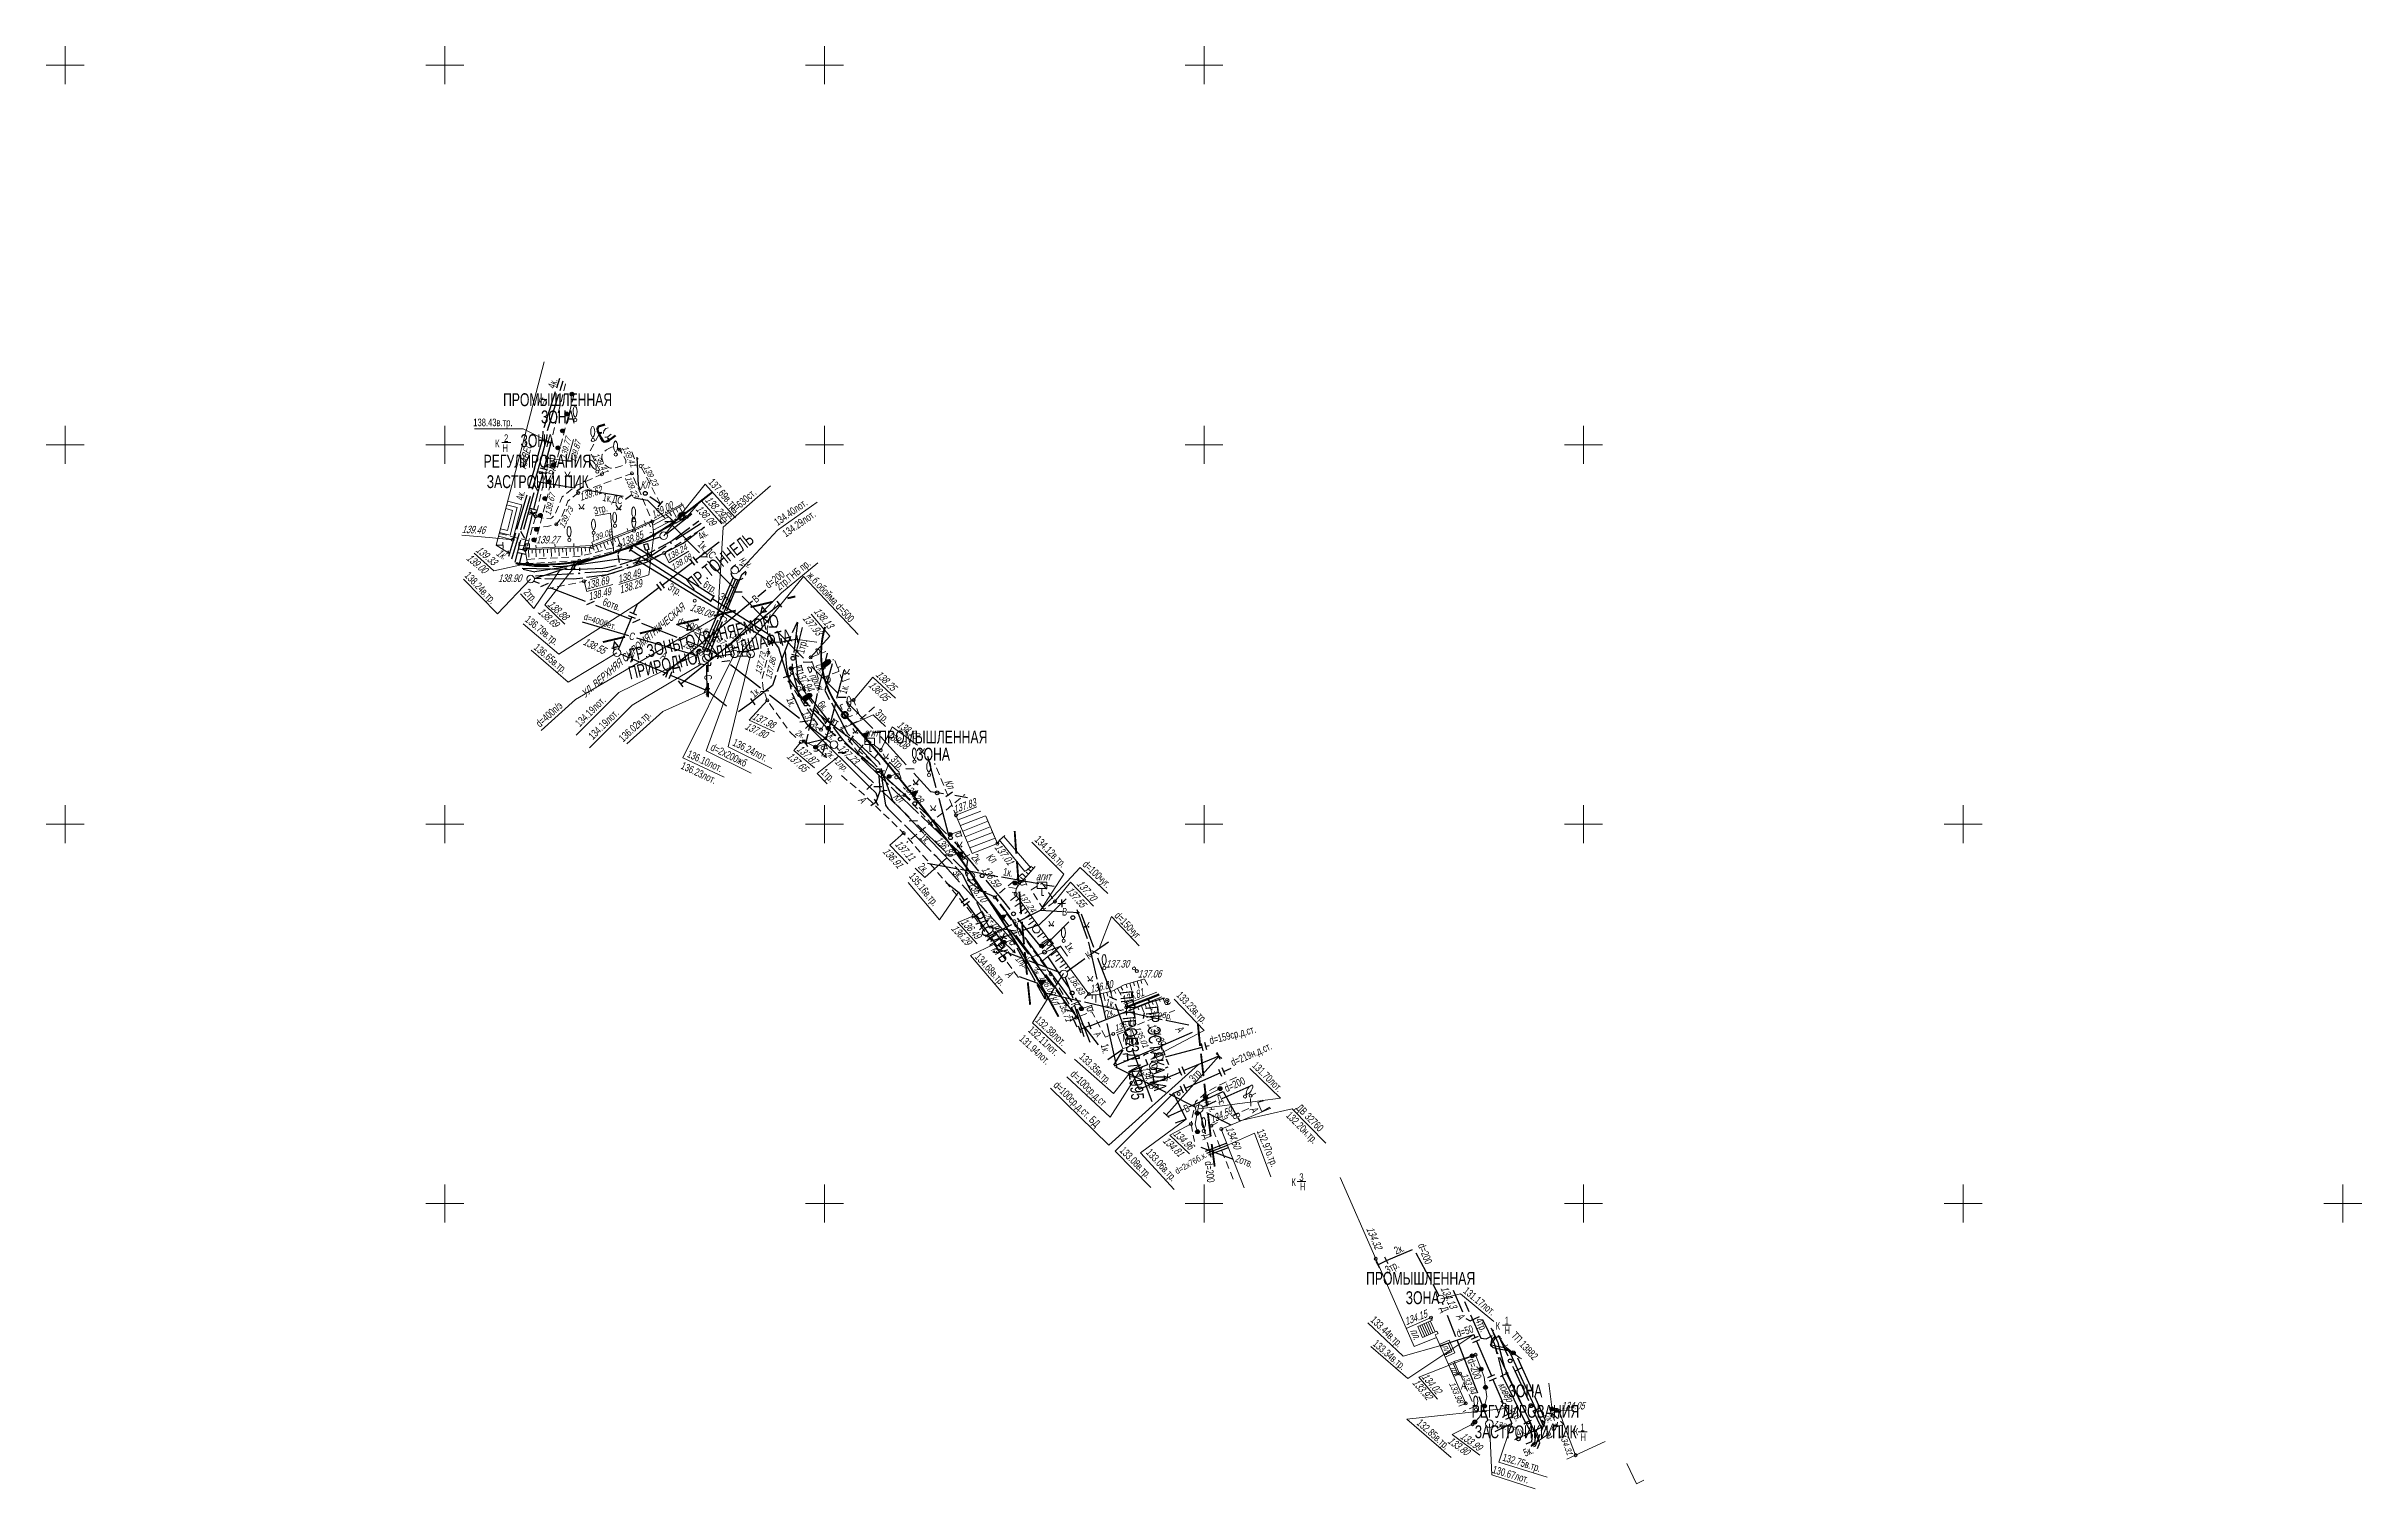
# Model space of a CAD drawing. Extents: x 10098 to 11902, y 8648 to 10202.
# Drawn here: x 10247.5 to 10552.5, y 9612.4 to 9802.5 of the extents above; entities that cross this region are included whole.
import ezdxf
from ezdxf.enums import TextEntityAlignment as Align

# ---------------------------------------------------------------- set-up
doc = ezdxf.new("R2010")
doc.units = 0
for name, color, linetype in [('1_Водопровод', 7, 'Continuous'), ('20_Строения', 7, 'Continuous'), ('21_Колодцы', 7, 'Continuous'), ('22_Столбы', 7, 'Continuous'), ('23_Ограждения', 7, 'Continuous'), ('25_Откосы', 7, 'Continuous'), ('30_ЖД_обустройства', 7, 'Continuous'), ('38_Высотные_отметки', 7, 'Continuous'), ('49_Проекты', 7, 'Continuous'), ('50_Красные_линии', 7, 'Continuous'), ('51_Сетка_координат', 7, 'Continuous'), ('52_Топонимика', 7, 'Continuous'), ('Подписи_зданий', 7, 'Continuous')]:
    doc.layers.add(name, color=color, linetype=linetype)
for name, color, linetype, lineweight in [('2_Водосток', 30, 'Continuous', 30), ('3_Дренаж', 30, 'Continuous', 30), ('4_Канализация', 16, 'Continuous', 30), ('5_Газопровод', 16, 'Continuous', 30), ('6_Теплопровод', 3, 'Continuous', 30), ('7_Электрокабели', 1, 'Continuous', 30), ('8_Связь', 3, 'Continuous', 30)]:
    doc.layers.add(name, color=color, linetype=linetype, lineweight=lineweight)
doc.styles.add('mggt', font='russian_1251.shx', dxfattribs={"width": 0.75, "oblique": 18, "height": 1})
doc.styles.add('Style-RUSSIAN_1251', font='RUSSIAN_1251.shx')
doc.styles.add('Style-RUSSIAN_1251 I 0.00000', font='RUSSIAN_1251.shx')

msp = doc.modelspace()

# ---------------------------------------------------------------- texts
at = {"layer": '1_Водопровод', "color": 8, "linetype": 'Continuous', "lineweight": 15, "style": 'mggt', "width": 0.75}
msp.add_text('d=200', height=1, rotation=37.1076, dxfattribs=at).set_placement((10342.34, 9731.4), align=Align.MIDDLE_LEFT)
for s, rotation, p in [('В                   ', 39.6971, (10340.99, 9729.1)), ('134.12в.тр.', 314.9547, (10377.61, 9697.86)), ('d=100чуг.', 316.8373, (10383.91, 9694.58)), ('В                   ', 25.7053, (10375.04, 9686.38)), ('В                   ', 355.6447, (10381.27, 9687.98)), ('В                   ', 21.3321, (10375.59, 9685.24)), ('В                   ', 25.7053, (10397.63, 9661.96)), (' ДВ 32760', 314.5001, (10411.85, 9662.74)), ('В                   ', 297.3202, (10403.69, 9661.6)), ('132.20н.тр.', 314.5001, (10410.73, 9661.53))]:
    msp.add_text(s, height=1, rotation=rotation, dxfattribs=at).set_placement(p)
at = {"layer": '21_Колодцы', "color": 8, "linetype": 'Continuous', "lineweight": 15, "style": 'mggt', "oblique": 18, "width": 0.75}
msp.add_text('ковер               ', height=1, rotation=296.3742, dxfattribs=at).set_placement((10438.73, 9626.15))
at = {"layer": '22_Столбы', "color": 8, "lineweight": 15, "style": 'mggt', "oblique": 18, "width": 0.75}
for s, height, rotation, p in [('1к.', 1, 327.6451, (10306.66, 9735.51)), ('2к.', 0.8, 332.3009, (10346.06, 9711.84)), ('1к.', 1, 316.6139, (10349.99, 9711.94)), ('агит', 1, 359.9997, (10355.15, 9711.55)), ('2к.+1пр.', 0.8, 316.6139, (10349.98, 9709.37)), ('агит', 1, 359.9997, (10377.85, 9692.6)), ('2к+1пр.', 0.8, 310.183, (10370.92, 9687.97)), ('1пр.', 0.8, 316.6139, (10375.05, 9682.22)), ('2к.', 0.8, 294.6662, (10444.8, 9622.18))]:
    msp.add_text(s, height=height, rotation=rotation, dxfattribs=at).set_placement(p)
at = {"layer": '22_Столбы', "color": 8, "linetype": 'Continuous', "lineweight": 15, "style": 'mggt', "oblique": 18, "width": 0.75}
msp.add_text('кя                  ', height=1, rotation=314.8865, dxfattribs=at).set_placement((10371.86, 9683.4))
at = {"layer": '2_Водосток', "color": 8, "linetype": 'Continuous', "lineweight": 15, "style": 'mggt', "width": 0.75}
for s, rotation, p in [('ф-р d=630ст.', 41.6337, (10336.61, 9739.51)), ('134.40лот.', 35.1397, (10343.83, 9739.27)), ('134.29лот.', 35.1397, (10344.91, 9737.76)), ('ж.б.обойма d=500', 312.618, (10347.62, 9732.69)), ('С                   ', 246.0613, (10335.98, 9728.22)), ('С                   ', 343.6012, (10324.19, 9724.38)), ('d=400п/э', 41.6337, (10312.51, 9712.71)), ('134.19лот.', 44.716, (10317.76, 9712.75)), ('134.19лот.', 44.716, (10319.5, 9711.06)), ('136.24лот.', 333.1968, (10337.8, 9710.43)), ('136.23лот.', 335.046, (10330.99, 9707.35)), ('136.10лот.', 335.046, (10331.81, 9708.9)), ('d=2х200жб', 333.4517, (10334.9, 9709.8))]:
    msp.add_text(s, height=1, rotation=rotation, dxfattribs=at).set_placement(p)
msp.add_text('d=400бет.', height=0.8, rotation=341.6384, dxfattribs=at).set_placement((10318.34, 9727.37), align=Align.MIDDLE_LEFT)
at = {"layer": '2_Водосток', "color": 8, "lineweight": 15, "style": 'mggt', "width": 0.75}
msp.add_text('d=500ж.б.', height=0.8, rotation=336.54, dxfattribs=at).set_placement((10330.64, 9726.56))
at = {"layer": '38_Высотные_отметки', "color": 8, "lineweight": 15, "style": 'mggt', "oblique": 18, "width": 0.75}
for s, height, rotation, p in [('139.77    ', 0.8, 75.902, (10315.94, 9748, 139.77)), ('139.87    ', 0.8, 75.902, (10317.22, 9747.55, 139.87)), ('139.41    ', 0.8, 301.0282, (10319.42, 9748.63, 139.41)), ('139.41    ', 0.8, 294.9126, (10323.29, 9749.64, 139.41)), ('139.23    ', 0.8, 292.2342, (10323.69, 9745.67, 139.23)), ('139.23    ', 0.8, 296.6995, (10326.1, 9747.1, 139.23)), ('139.67    ', 0.8, 77.3675, (10313.93, 9740.59, 139.67)), ('139.62    ', 1, 19.6387, (10317.89, 9742.57, 139.62)), ('139.46    ', 1, 357.8049, (10302.21, 9738.37, 139.46)), ('139.73    ', 0.8, 64.2203, (10315.69, 9738.89)), ('135.81    ', 1, 21.9967, (10389.33, 9676.29, 135.81)), ('135.18    ', 0.8, 19.6794, (10388.33, 9672.7, 135.18)), ('135.01    ', 0.8, 294.9215, (10390.77, 9673.13, 135.01)), ('134.89    ', 1, 299.3829, (10392.6, 9673.44, 134.89)), ('134.93    ', 1, 294.8416, (10391.57, 9667.82, 134.93)), ('н.н.', 1, 298.5096, (10400.02, 9663.44)), ('134.59    ', 1, 26.163, (10401.06, 9660.53, 134.59)), ('134.96    ', 1, 316.2131, (10395.84, 9659.13, 134.96)), ('134.60    ', 1, 292.1228, (10402.82, 9659.93, 134.6)), ('134.81    ', 1, 316.2131, (10394.49, 9658.2, 134.81)), ('134.32    ', 1, 293.5471, (10421.34, 9646.69, 134.32)), ('134.13    ', 1, 295.446, (10431.12, 9638.85, 134.13)), ('134.15    ', 1, 21.1294, (10426.63, 9633.96, 134.15)), ('133.92    ', 1, 310.3118, (10427.37, 9626.37, 133.92)), ('134.02    ', 1, 310.3118, (10428.61, 9627.14, 134.02)), ('133.98    ', 0.8, 294.0395, (10432.24, 9626.31, 133.98)), ('133.94    ', 0.8, 295.1364, (10433.9, 9627.46, 133.94)), ('133.77    ', 0.8, 340.041, (10438, 9620.79)), ('133.80    ', 1, 323.7954, (10432, 9618.55, 133.8)), ('133.99    ', 1, 323.7954, (10433.65, 9619.15, 133.99)), ('134.31    ', 0.8, 290.8884, (10446.8, 9619.52, 134.31))]:
    msp.add_text(s, height=height, rotation=rotation, dxfattribs=at).set_placement(p)
at = {"layer": '38_Высотные_отметки', "color": 8, "linetype": 'Continuous', "lineweight": 15, "style": 'mggt', "oblique": 18, "width": 0.75}
for s, height, rotation, p in [('139.00    ', 1, 28.5844, (10327.48, 9740.2, 139)), ('138.09    ', 1, 312.7138, (10332.97, 9741.47, 138.09)), ('138.29    ', 1, 312.7138, (10334.19, 9742.67, 138.3)), ('139.08    ', 0.8, 20.1523, (10319.35, 9737.14)), ('138.85    ', 1, 21.9054, (10323.37, 9736.58, 138.85)), ('139.33    ', 1, 319.6992, (10303.98, 9736.01, 139.33)), ('138.24    ', 0.8, 31.1954, (10329.49, 9734.71, 138.24)), ('139.00    ', 1, 319.6992, (10302.74, 9734.93, 139)), ('138.69    ', 1, 14.5618, (10318.7, 9730.91, 138.69)), ('138.49    ', 1, 17.3802, (10322.93, 9731.78, 138.49)), ('138.08    ', 0.8, 31.8478, (10330.08, 9733.41)), ('н.н.', 1, 318.8004, (10338.69, 9734.77, 138.29)), ('138.49    ', 1, 14.5618, (10318.98, 9729.46, 138.49)), ('138.29    ', 1, 17.3802, (10323.14, 9730.39, 138.29)), ('138.69    ', 1, 317.6721, (10312.17, 9727.89, 138.5)), ('138.88    ', 1, 317.6721, (10313.45, 9728.86, 138.69)), ('138.09    ', 1, 339.9542, (10332.18, 9728.2, 138.09)), ('137.93    ', 1, 310.1663, (10347.05, 9727.1, 137.93)), ('138.13   ', 1, 310.1663, (10348.52, 9728.02, 138.13)), ('138.55', 1, 333.7729, (10318.1, 9723.72)), ('138.06    ', 0.8, 332.2732, (10331.21, 9723.5, 138.06)), ('137.88    ', 0.8, 326.1734, (10335.23, 9724.44, 137.88)), ('137.83    ', 0.8, 323.3836, (10337.62, 9724.66, 137.83)), ('137.73    ', 0.8, 75.6605, (10341.6, 9719.65, 137.73)), ('137.86    ', 0.8, 76.4033, (10342.97, 9719.04, 137.86)), ('137.94    ', 1, 303.7993, (10346.11, 9719.92, 137.94)), ('138.05    ', 1, 315.788, (10355.72, 9718.24, 138.05)), ('138.25    ', 1, 315.788, (10356.67, 9719.62, 138.26)), ('137.98    ', 1, 334.4101, (10340.39, 9713.88, 137.99)), ('137.85    ', 0.8, 302.9979, (10347, 9714.68)), ('137.80    ', 1, 334.4101, (10339.41, 9712.58, 137.8)), ('138.08    ', 1, 325.4411, (10358.1, 9711.52, 138.08)), ('138.23    ', 1, 325.4411, (10359.45, 9712.89)), ('137.65', 1, 318.606, (10344.95, 9708.82)), ('137.73    ', 1, 316.8235, (10351.66, 9709.89, 137.73)), ('137.28    ', 1, 312.6189, (10360.27, 9704.88, 137.28)), ('137.83    ', 1, 19.9634, (10367.17, 9701.41, 137.83)), ('136.91    ', 1, 312.7914, (10357.59, 9696.35, 136.91)), ('137.11   ', 1, 312.7914, (10359.21, 9697.31, 137.11)), ('136.83    ', 1, 311.4508, (10364.48, 9697.87, 136.83)), ('137.01    ', 1, 307.9032, (10372.34, 9696.92, 137.01)), ('136.59    ', 1, 306.9831, (10370.63, 9694.01, 136.59)), ('136.70    ', 1, 307.5845, (10368.85, 9692.02, 136.7)), ('137.24    ', 0.8, 306.1527, (10375.51, 9690.66, 137.24)), ('137.55    ', 1, 311.2241, (10381.77, 9691.22, 137.55)), ('137.70    ', 1, 311.2241, (10383.15, 9692.1, 137.71)), ('136.49    ', 1, 312.3526, (10367.89, 9687.04, 136.5)), ('136.29    ', 1, 312.3526, (10366.62, 9686.2, 136.29)), ('136.09    ', 0.8, 301.8916, (10378.25, 9679.83, 136.09)), ('136.83    ', 0.8, 304.412, (10381.99, 9679.86, 136.83)), ('136.80    ', 1, 13.6285, (10385.07, 9677.74, 136.8)), ('135.71    ', 0.8, 292.8728, (10380.71, 9676.6, 135.71))]:
    msp.add_text(s, height=height, rotation=rotation, dxfattribs=at).set_placement(p)
for s, p in [('139.27    ', (10312, 9736.99, 139.27)), ('138.90    ', (10307, 9731.91, 138.9)), ('137.30    ', (10387.06, 9681.1, 137.3)), ('137.06    ', (10391.29, 9679.79, 137.01))]:
    msp.add_text(s, height=1, dxfattribs=at).set_placement(p)
msp.add_text('137.87', height=1, rotation=318.606, dxfattribs=at).set_placement((10346.92, 9710.53), align=Align.TOP_LEFT)
at = {"layer": '38_Высотные_отметки', "color": 8, "lineweight": 15, "style": 'mggt', "oblique": 18, "width": 0.75}
msp.add_text('134.05    ', height=1, dxfattribs=at).set_placement((10447.05, 9622.87, 134.05))
at = {"layer": '3_Дренаж', "color": 8, "linetype": 'Continuous', "lineweight": 15, "style": 'mggt', "width": 0.75}
for s, rotation, p in [('131.70лот.', 315.166, (10406.26, 9668.11)), ('d=200', 23.9634, (10402.97, 9664.67)), ('Д                   ', 23.4861, (10401.94, 9663.24)), ('Д                   ', 289.9072, (10399.88, 9659.07)), ('d=200', 277.2977, (10400.09, 9655.52)), ('d=200', 291.3051, (10428.15, 9644.53)), ('131.17лот.', 320.455, (10434.07, 9638.33)), ('Д                   ', 291.3051, (10431.11, 9636.23)), ('d=200', 291.3051, (10434.66, 9629.35)), ('130.67лот.', 343.1842, (10437.91, 9614.54))]:
    msp.add_text(s, height=1, rotation=rotation, dxfattribs=at).set_placement(p)
at = {"layer": '49_Проекты', "color": 8, "linetype": 'Continuous', "lineweight": 15, "style": 'mggt', "width": 0.75}
for s, rotation, p in [('2тр.ГНБ пр.', 39.3975, (10344.07, 9730.74, 138.09)), ('С                   ', 248.4231, (10336.36, 9727.6, 138.09)), ('С                   ', 272.9809, (10334.16, 9719.69))]:
    msp.add_text(s, height=1, rotation=rotation, dxfattribs=at).set_placement(p)
at = {"layer": '4_Канализация', "color": 8, "linetype": 'Continuous', "lineweight": 15, "style": 'mggt', "width": 0.75}
for s, rotation, p in [('d=150чуг', 313.7542, (10388.13, 9687.86)), ('К                   ', 337.743, (10376.21, 9681.76)), ('К                   ', 34.1123, (10384.82, 9682.12)), ('132.38лот.', 317.0188, (10377.69, 9674.06)), ('К                   ', 290.9051, (10382.44, 9676.33)), ('131.94лот.', 317.0188, (10375.58, 9671.6)), ('132.11лот.', 317.0188, (10376.73, 9672.75))]:
    msp.add_text(s, height=1, rotation=rotation, dxfattribs=at).set_placement(p)
at = {"layer": '50_Красные_линии', "color": 8, "linetype": 'Continuous', "lineweight": 53, "style": 'Style-RUSSIAN_1251', "width": 0.705883}
for s, p in [(' ПРОМЫШЛЕННАЯ', (10314.63, 9755.08)), (' ЗОНА', (10314.66, 9752.81)), (' ПРОМЫШЛЕННАЯ', (10364.06, 9710.63)), (' ЗОНА', (10364.09, 9708.37)), ('ПРОМЫШЛЕННАЯ ', (10428.76, 9639.3)), ('ЗОНА', (10428.79, 9636.75))]:
    msp.add_text(s, height=1.7, dxfattribs=at).set_placement(p, align=Align.CENTER)
for s, p in [('ЗОНА', (10312.19, 9750.53)), ('РЕГУЛИРОВАНИЯ', (10312.19, 9747.83)), ('ЗАСТРОЙКИ ПИК', (10312.23, 9745.13)), ('ЗОНА', (10442.34, 9625.33)), ('РЕГУЛИРОВАНИЯ', (10442.34, 9622.63)), ('ЗАСТРОЙКИ ПИК', (10442.38, 9619.93))]:
    msp.add_text(s, height=1.7, dxfattribs=at).set_placement(p, align=Align.MIDDLE_CENTER)
for s, rotation, p in [('ПР.ТОННЕЛЬ', 38.2311, (10336.8, 9734)), ('РАСТРУБ', 303.2712, (10371.32, 9684.67)), ('ПР.ПРОЕЗД N1995', 276.0885, (10389.68, 9670.77)), ('ПР.ЭСТАКАДА', 275.8311, (10392.84, 9670.36))]:
    msp.add_text(s, height=1.7, rotation=rotation, dxfattribs=at).set_placement(p, align=Align.CENTER)
at = {"layer": '50_Красные_линии', "color": 8, "linetype": 'Continuous', "lineweight": 53, "style": 'Style-RUSSIAN_1251 I 0.00000', "width": 0.705882}
for s, p in [('ГР.ЗОНЫ ОХРАНЯЕМОГО ', (10334.36, 9724.61)), ('ПРИРОДНОГО ЛАНДШАФТА', (10334.9, 9722.41))]:
    msp.add_text(s, height=1.7, rotation=13.3419, dxfattribs=at).set_placement(p, align=Align.MIDDLE_CENTER)
at = {"layer": '52_Топонимика', "color": 8, "lineweight": 15, "style": 'mggt', "oblique": 18, "width": 0.75}
for s, height, rotation, p in [('Кл', 1, 4.9621, (10312.19, 9755.17)), ('НАВЕС', 1, 76.1297, (10310.68, 9746.67)), ('Кл', 1, 4.9621, (10325.77, 9744.18)), ('А', 1, 347.655, (10328.3, 9721.83)), ('ск.', 1, 307.3019, (10348.71, 9720.87)), ('ск.', 1, 304.8373, (10345.96, 9718.06)), ('прож.', 1, 298.6878, (10347.97, 9719.57)), ('Кл', 1, 297.1761, (10365.75, 9705.6)), ('Кл', 1, 319.118, (10358.97, 9703.54)), ('Кл', 1, 319.2123, (10371.21, 9695.57)), ('Кл', 1, 302.577, (10379.52, 9677.04)), ('А', 0.8, 316.1319, (10385.43, 9672.33)), ('А', 1, 313.8583, (10396.17, 9672.95)), ('А', 1, 309.4233, (10405.93, 9662.38)), ('А', 1, 309.4233, (10433.13, 9635.14)), ('А', 1, 10.357, (10433.8, 9625.46))]:
    msp.add_text(s, height=height, rotation=rotation, dxfattribs=at).set_placement(p)
at = {"layer": '52_Топонимика', "color": 8, "lineweight": 30, "style": 'mggt', "oblique": 18, "width": 0.75}
msp.add_text('УЛ. ВЕРХНЯЯ СЫРОМЯТНИЧЕСКАЯ ', height=1, rotation=41.6431, dxfattribs=at).set_placement((10318.49, 9716.62))
at = {"layer": '52_Топонимика', "color": 8, "linetype": 'Continuous', "lineweight": 15, "style": 'mggt', "oblique": 18, "width": 0.75}
for s, height, rotation, p in [('А', 1, 317.495, (10354.36, 9703.12)), ('А', 1, 317.495, (10373.72, 9680.15)), ('пл.', 1, 293.9773, (10427.12, 9633.26)), ('пл.', 0.8, 293.9773, (10431.39, 9631.19)), ('пл.', 0.8, 293.9773, (10432.46, 9628.36))]:
    msp.add_text(s, height=height, rotation=rotation, dxfattribs=at).set_placement(p)
at = {"layer": '5_Газопровод', "color": 8, "linetype": 'Continuous', "lineweight": 15, "style": 'mggt', "width": 0.75}
msp.add_text('138.43в.тр.', height=1, dxfattribs=at).set_placement((10303.74, 9752.44))
for s, rotation, p in [('БД', 73.0804, (10314.16, 9745.97)), ('136.79в.тр.', 320.6133, (10310.47, 9726.8)), ('136.65в.тр.', 319.7846, (10311.63, 9723.12)), ('136.02в.тр.', 42.9553, (10323.49, 9710.76)), ('135.16в.тр.', 309.2278, (10361.07, 9693.11)), ('134.68в.тр.', 312.1744, (10369.74, 9682.46)), ('133.23в.тр.', 313.079, (10396.29, 9677.4)), ('d=159ср.д.ст.', 14.2466, (10400.85, 9670.99)), ('133.35в.тр.', 316.1024, (10383.48, 9669.25)), ('d=219н.д.ст.', 23.609, (10403.8, 9668.09)), ('d=100ср.д.ст. БД', 315.7113, (10380.09, 9665.5)), ('d=100ср.д.ст', 315.8172, (10382.31, 9666.95)), ('133.08в.тр.', 314.92, (10388.82, 9656.91)), ('133.06в.тр.', 312.0725, (10392.3, 9656.68)), ('133.44в.тр.', 316.2144, (10421.85, 9634.56)), ('133.34в.тр.', 319.13, (10422.15, 9631.39)), ('d=50', 18.6291, (10433.45, 9632.36)), ('132.85в.тр.', 318.2829, (10427.94, 9620.96)), ('132.75в.тр.', 342.7755, (10439.23, 9616.15))]:
    msp.add_text(s, height=1, rotation=rotation, dxfattribs=at).set_placement(p)
at = {"layer": '6_Теплопровод', "color": 8, "linetype": 'Continuous', "lineweight": 15, "style": 'mggt', "width": 0.75}
for s, height, rotation, p in [('132.97о.тр.', 1, 292.1874, (10406.92, 9659.56)), ('d=2х76б.к.', 0.8, 29.9737, (10396.45, 9653.85))]:
    msp.add_text(s, height=height, rotation=rotation, dxfattribs=at).set_placement(p)
at = {"layer": '7_Электрокабели', "color": 8, "linetype": 'Continuous', "lineweight": 15, "style": 'mggt', "width": 0.75}
for s, height, rotation, p in [('4к.', 1, 70.3232, (10314.46, 9757.32)), ('4к.', 1, 76.8523, (10310.31, 9742.6)), ('3тр.', 1, 14.2025, (10319.73, 9740.79)), ('4к.', 1, 36.4387, (10333.78, 9737.4)), ('2тр.', 1, 312.5842, (10310.3, 9730.47)), ('3тр.', 1, 328.548, (10329.27, 9730.98)), ('1тр.', 1, 75.808, (10347.3, 9722.39)), ('1к.', 1, 38.2248, (10340.72, 9716.62)), ('1к.', 1, 73.4181, (10352.88, 9717.05)), ('1к.', 1, 289.4364, (10344.97, 9716.51)), ('6к.', 1, 307.718, (10349.04, 9715.78)), ('3тр.', 1, 316.5661, (10356.61, 9714.52)), ('3тр.', 1, 311.6268, (10358.65, 9708.46)), ('1тр.', 1, 315.0817, (10349.48, 9706.74)), ('1к.', 1, 313.5932, (10362.45, 9698.18)), ('2к.', 1, 310.6237, (10369.29, 9695.57)), ('2к.', 1, 313.5932, (10362.26, 9694.31)), ('3к.', 1, 313.5932, (10366.8, 9693.56)), ('1к.', 1, 349.1239, (10373.47, 9693.28)), ('3к.', 0.8, 304.5311, (10377.24, 9680.81)), ('2к.', 1, 19.1499, (10387.2, 9674.46)), ('1к.', 1, 347.4613, (10386.95, 9676.03)), ('1к.обр.', 0.8, 346.8477, (10392.71, 9674.91)), ('1к.', 1, 283.1965, (10386.39, 9670.93)), ('3тр', 1, 48.0808, (10398.67, 9665.95)), ('2к.', 1, 22.5595, (10425.3, 9643.28)), ('3тр.', 1, 28.1545, (10424.18, 9640.76)), ('4тр.', 1, 293.6132, (10435.73, 9634.65)), ('5тр.', 1, 295.9095, (10440.28, 9622.87)), ('4к.', 1, 22.7633, (10441.39, 9619.26)), ('5к.', 1, 22.768, (10442.33, 9616.64))]:
    msp.add_text(s, height=height, rotation=rotation, dxfattribs=at).set_placement(p)
for s, p in [('6тр.', (10334.18, 9731.73)), ('3тр.', (10336.25, 9730.15))]:
    msp.add_text(s, height=1, rotation=327.5412, dxfattribs=at).set_placement(p, align=Align.MIDDLE_LEFT)
at = {"layer": '7_Электрокабели', "color": 8, "lineweight": 15, "style": 'mggt', "width": 0.75}
msp.add_text('1к.', height=1, rotation=304.5311, dxfattribs=at).set_placement((10381.6, 9683.99))
at = {"layer": '8_Связь', "color": 8, "linetype": 'Continuous', "lineweight": 15, "style": 'mggt', "width": 0.75}
for s, rotation, p in [('137.69в.тр.', 311.9684, (10334.64, 9745)), ('138.24в.тр.', 313.9192, (10302.53, 9732.68))]:
    msp.add_text(s, height=1, rotation=rotation, dxfattribs=at).set_placement(p)
for s, rotation, p in [('1к.ДС', 349.5254, (10320.81, 9743.1)), ('1к.ДС', 314.7344, (10333.58, 9737.13)), ('6отв.', 338.7372, (10320.87, 9729.38)), ('2отв.', 338.7372, (10404.21, 9656.03))]:
    msp.add_text(s, height=1, rotation=rotation, dxfattribs=at).set_placement(p, align=Align.MIDDLE_LEFT)
at = {"layer": 'Подписи_зданий', "color": 8, "lineweight": 15, "style": 'mggt', "width": 0.75}
for s, p in [('2', (10307.8, 9750.36)), ('К', (10306.61, 9749.65)), ('Н', (10307.59, 9749.06)), ('М', (10389.24, 9671.33)), ('Н', (10390.03, 9670.77)), ('1', (10390.1, 9671.89)), ('К', (10411.51, 9652.33)), ('3', (10412.56, 9652.99)), ('Н', (10412.64, 9651.75)), ('1', (10439.6, 9634.08)), ('К', (10438.41, 9633.38)), ('Н', (10439.6, 9632.81)), ('К', (10448.71, 9619.45)), ('1', (10449.6, 9620.01)), ('Н', (10449.59, 9618.73))]:
    msp.add_text(s, height=1, dxfattribs=at).set_placement(p)
msp.add_text('ТП 13882', height=1, rotation=312.2986, dxfattribs=at).set_placement((10440.4, 9632.55))

# ---------------------------------------------------------------- hatches: boundary and pattern name
at = {"layer": '50_Красные_линии', "linetype": 'Continuous', "lineweight": 25}
for points in [[(10332.67, 9741.89), (10331.88, 9741.28), (10332.03, 9741.08), (10332.82, 9741.7)], [(10333.45, 9742.51), (10332.67, 9741.89), (10332.82, 9741.7), (10333.61, 9742.31)], [(10334.24, 9743.13), (10333.45, 9742.51), (10333.61, 9742.31), (10334.4, 9742.93)], [(10335.03, 9743.74), (10334.24, 9743.13), (10334.4, 9742.93), (10335.18, 9743.55)], [(10335.21, 9743.89), (10335.03, 9743.74), (10335.18, 9743.55), (10335.37, 9743.69)], [(10327.64, 9738.33), (10327.55, 9738.28), (10327.67, 9738.06), (10327.77, 9738.12), (10328.19, 9738.37), (10328.54, 9738.58), (10328.41, 9738.79), (10328.06, 9738.58)], [(10328.48, 9738.83), (10328.41, 9738.79), (10328.54, 9738.58), (10328.61, 9738.62), (10329.03, 9738.89), (10329.38, 9739.12), (10329.25, 9739.33), (10328.89, 9739.1)], [(10329.3, 9739.36), (10329.25, 9739.33), (10329.38, 9739.12), (10329.44, 9739.16), (10329.84, 9739.43), (10330.21, 9739.69), (10330.06, 9739.89), (10329.7, 9739.64)], [(10330.1, 9739.92), (10330.06, 9739.89), (10330.21, 9739.69), (10330.25, 9739.72), (10330.64, 9740.01), (10331.02, 9740.29), (10330.86, 9740.49), (10330.49, 9740.21)], [(10330.88, 9740.5), (10330.86, 9740.49), (10331.02, 9740.29), (10331.04, 9740.3), (10331.25, 9740.47), (10331.09, 9740.66)], [(10331.88, 9741.28), (10331.09, 9740.66), (10331.25, 9740.47), (10332.03, 9741.08)], [(10321.39, 9735.61), (10321.16, 9735.54), (10321.23, 9735.31), (10321.47, 9735.38), (10321.93, 9735.52), (10322.19, 9735.61), (10322.11, 9735.84), (10321.86, 9735.76)], [(10322.32, 9735.91), (10322.11, 9735.84), (10322.19, 9735.61), (10322.4, 9735.68), (10322.87, 9735.84), (10323.13, 9735.94), (10323.05, 9736.17), (10322.78, 9736.08)], [(10323.24, 9736.24), (10323.05, 9736.17), (10323.13, 9735.94), (10323.33, 9736.01), (10323.79, 9736.19), (10324.07, 9736.3), (10323.97, 9736.53), (10323.69, 9736.42)], [(10324.15, 9736.6), (10323.97, 9736.53), (10324.07, 9736.3), (10324.24, 9736.37), (10324.7, 9736.57), (10324.99, 9736.7), (10324.89, 9736.93), (10324.6, 9736.79)], [(10325.04, 9736.99), (10324.89, 9736.93), (10324.99, 9736.7), (10325.14, 9736.77), (10325.59, 9736.97), (10325.9, 9737.12), (10325.79, 9737.35), (10325.48, 9737.2)], [(10325.92, 9737.41), (10325.79, 9737.35), (10325.9, 9737.12), (10326.03, 9737.19), (10326.47, 9737.41), (10326.8, 9737.58), (10326.68, 9737.8), (10326.36, 9737.63)], [(10326.79, 9737.86), (10326.68, 9737.8), (10326.8, 9737.58), (10326.91, 9737.64), (10327.34, 9737.87), (10327.67, 9738.06), (10327.55, 9738.28), (10327.22, 9738.09)], [(10309.82, 9734.46), (10309.33, 9734.51), (10309.3, 9734.26), (10309.79, 9734.21), (10310.28, 9734.16), (10310.3, 9734.16), (10310.32, 9734.41), (10310.3, 9734.41)], [(10310.79, 9734.38), (10310.32, 9734.41), (10310.3, 9734.16), (10310.77, 9734.13), (10311.26, 9734.1), (10311.31, 9734.1), (10311.32, 9734.35), (10311.28, 9734.35)], [(10311.76, 9734.33), (10311.32, 9734.35), (10311.31, 9734.1), (10311.76, 9734.08), (10312.25, 9734.07), (10312.31, 9734.07), (10312.31, 9734.32), (10312.25, 9734.32)], [(10312.74, 9734.32), (10312.31, 9734.32), (10312.31, 9734.07), (10312.74, 9734.07), (10313.23, 9734.07), (10313.31, 9734.07), (10313.31, 9734.32), (10313.23, 9734.32)], [(10313.72, 9734.34), (10313.31, 9734.32), (10313.31, 9734.07), (10313.72, 9734.09), (10314.22, 9734.11), (10314.32, 9734.11), (10314.3, 9734.36), (10314.2, 9734.36)], [(10314.69, 9734.38), (10314.3, 9734.36), (10314.32, 9734.11), (10314.71, 9734.14), (10315.2, 9734.17), (10315.32, 9734.18), (10315.3, 9734.43), (10315.18, 9734.42)], [(10315.66, 9734.47), (10315.3, 9734.43), (10315.32, 9734.18), (10315.69, 9734.22), (10316.18, 9734.27), (10316.32, 9734.29), (10316.29, 9734.54), (10316.15, 9734.52)], [(10316.63, 9734.58), (10316.29, 9734.54), (10316.32, 9734.29), (10316.66, 9734.33), (10317.15, 9734.4), (10317.31, 9734.43), (10317.27, 9734.67), (10317.11, 9734.65)], [(10317.6, 9734.72), (10317.27, 9734.67), (10317.31, 9734.43), (10317.64, 9734.48), (10318.12, 9734.56), (10318.3, 9734.6), (10318.25, 9734.84), (10318.08, 9734.81)], [(10318.56, 9734.9), (10318.25, 9734.84), (10318.3, 9734.6), (10318.6, 9734.65), (10319.09, 9734.76), (10319.28, 9734.8), (10319.23, 9735.04), (10319.03, 9735)], [(10319.51, 9735.11), (10319.23, 9735.04), (10319.28, 9734.8), (10319.57, 9734.86), (10320.04, 9734.98), (10320.26, 9735.04), (10320.2, 9735.28), (10319.98, 9735.22)], [(10320.45, 9735.35), (10320.2, 9735.28), (10320.26, 9735.04), (10320.52, 9735.1), (10320.99, 9735.24), (10321.23, 9735.31), (10321.16, 9735.54), (10320.92, 9735.48)], [(10345.17, 9729.64), (10346.2, 9729.88), (10346.15, 9730.13), (10345.11, 9729.88)], [(10330.58, 9726.18), (10333.49, 9726.87), (10333.44, 9727.11), (10330.52, 9726.42)], [(10335.44, 9727.33), (10338.36, 9728.02), (10338.3, 9728.26), (10335.38, 9727.57)], [(10340.31, 9728.48), (10343.22, 9729.18), (10343.17, 9729.42), (10340.25, 9728.73)], [(10318.81, 9723.38), (10318.9, 9723.41), (10318.84, 9723.65), (10318.75, 9723.63)], [(10320.84, 9723.87), (10323.76, 9724.56), (10323.71, 9724.8), (10320.79, 9724.11)], [(10325.71, 9725.02), (10328.63, 9725.71), (10328.57, 9725.96), (10325.65, 9725.26)], [(10349.45, 9722.89), (10349.44, 9722.59), (10349.69, 9722.59), (10349.7, 9722.88), (10349.71, 9723.18), (10349.73, 9723.49), (10349.74, 9723.57), (10349.49, 9723.6), (10349.48, 9723.51), (10349.46, 9723.2)], [(10349.52, 9723.82), (10349.49, 9723.6), (10349.74, 9723.57), (10349.76, 9723.8), (10349.8, 9724.1), (10349.85, 9724.4), (10349.88, 9724.55), (10349.63, 9724.6), (10349.6, 9724.44), (10349.56, 9724.13)], [(10349.66, 9724.75), (10349.63, 9724.6), (10349.88, 9724.55), (10349.9, 9724.7), (10349.97, 9725), (10350.04, 9725.3), (10350.09, 9725.52), (10349.85, 9725.58), (10349.79, 9725.36), (10349.72, 9725.06)], [(10349.87, 9725.67), (10349.85, 9725.58), (10350.09, 9725.52), (10350.11, 9725.6), (10350.2, 9725.9), (10350.21, 9725.94), (10349.97, 9726.02), (10349.96, 9725.97)], [(10349.46, 9721.64), (10349.47, 9721.58), (10349.72, 9721.6), (10349.71, 9721.65), (10349.7, 9721.96), (10349.69, 9722.27), (10349.69, 9722.57), (10349.69, 9722.59), (10349.44, 9722.59), (10349.44, 9722.57), (10349.44, 9722.26), (10349.45, 9721.95)], [(10349.56, 9720.7), (10349.58, 9720.58), (10349.83, 9720.62), (10349.81, 9720.74), (10349.77, 9721.04), (10349.74, 9721.35), (10349.72, 9721.6), (10349.47, 9721.58), (10349.49, 9721.32), (10349.52, 9721.01)], [(10349.73, 9719.78), (10349.78, 9719.59), (10350.02, 9719.64), (10349.98, 9719.83), (10349.91, 9720.13), (10349.86, 9720.44), (10349.83, 9720.62), (10349.58, 9720.58), (10349.61, 9720.39), (10349.67, 9720.09)], [(10349.98, 9718.87), (10350.06, 9718.62), (10350.3, 9718.69), (10350.22, 9718.95), (10350.13, 9719.24), (10350.05, 9719.54), (10350.02, 9719.64), (10349.78, 9719.59), (10349.81, 9719.47), (10349.89, 9719.17)], [(10350.41, 9717.7), (10350.42, 9717.67), (10350.65, 9717.77), (10350.64, 9717.79), (10350.52, 9718.08), (10350.41, 9718.36), (10350.31, 9718.65), (10350.3, 9718.69), (10350.06, 9718.62), (10350.07, 9718.57), (10350.18, 9718.28), (10350.29, 9717.99)], [(10350.81, 9716.85), (10350.86, 9716.76), (10351.08, 9716.88), (10351.03, 9716.96), (10350.89, 9717.24), (10350.76, 9717.51), (10350.65, 9717.77), (10350.42, 9717.67), (10350.53, 9717.41), (10350.67, 9717.13)], [(10351.27, 9716.03), (10351.37, 9715.89), (10351.58, 9716.02), (10351.49, 9716.16), (10351.33, 9716.43), (10351.17, 9716.69), (10351.08, 9716.88), (10350.86, 9716.76), (10350.96, 9716.57), (10351.11, 9716.3)], [(10351.8, 9715.26), (10351.95, 9715.06), (10352.15, 9715.21), (10352, 9715.4), (10351.82, 9715.65), (10351.65, 9715.91), (10351.58, 9716.02), (10351.37, 9715.89), (10351.44, 9715.77), (10351.62, 9715.51)], [(10352.39, 9714.52), (10352.59, 9714.29), (10352.78, 9714.45), (10352.58, 9714.68), (10352.38, 9714.92), (10352.19, 9715.16), (10352.15, 9715.21), (10351.95, 9715.06), (10351.99, 9715.01), (10352.18, 9714.76)], [(10353.45, 9713.71), (10352.78, 9714.45), (10352.59, 9714.29), (10353.26, 9713.55)], [(10353.63, 9713.52), (10353.45, 9713.71), (10353.26, 9713.55), (10353.44, 9713.35), (10353.93, 9712.8), (10354.12, 9712.97)], [(10354.47, 9712.57), (10354.12, 9712.97), (10353.93, 9712.8), (10354.28, 9712.41), (10354.59, 9712.05), (10354.78, 9712.22)], [(10355.31, 9711.62), (10354.78, 9712.22), (10354.59, 9712.05), (10355.12, 9711.46), (10355.25, 9711.3), (10355.44, 9711.47)], [(10355.96, 9712.2), (10354.88, 9711.92), (10355.21, 9711.54)], [(10355.96, 9712.2), (10355.96, 9712.2), (10355.21, 9711.54), (10355.21, 9711.54), (10355.54, 9711.17)], [(10356.1, 9710.71), (10355.44, 9711.47), (10355.25, 9711.3), (10355.91, 9710.55)], [(10356.14, 9710.67), (10356.1, 9710.71), (10355.91, 9710.55), (10355.95, 9710.5), (10356.56, 9709.79), (10356.75, 9709.95)], [(10356.96, 9709.71), (10356.75, 9709.95), (10356.56, 9709.79), (10356.77, 9709.55), (10357.21, 9709.03), (10357.4, 9709.19)], [(10357.78, 9708.74), (10357.4, 9709.19), (10357.21, 9709.03), (10357.59, 9708.58), (10357.85, 9708.27), (10358.05, 9708.43)], [(10358.59, 9707.77), (10358.05, 9708.43), (10357.85, 9708.27), (10358.4, 9707.61), (10358.5, 9707.5), (10358.69, 9707.66)], [(10359.33, 9706.89), (10358.69, 9707.66), (10358.5, 9707.5), (10359.13, 9706.73)], [(10359.4, 9706.8), (10359.33, 9706.89), (10359.13, 9706.73), (10359.21, 9706.64), (10359.76, 9705.96), (10359.96, 9706.11)], [(10360.2, 9705.82), (10359.96, 9706.11), (10359.76, 9705.96), (10360.01, 9705.66), (10360.39, 9705.18), (10360.59, 9705.34)], [(10361, 9704.83), (10360.59, 9705.34), (10360.39, 9705.18), (10360.8, 9704.67), (10361.02, 9704.4), (10361.21, 9704.56)], [(10361.78, 9703.84), (10361.21, 9704.56), (10361.02, 9704.4), (10361.59, 9703.69), (10361.64, 9703.62), (10361.84, 9703.77)], [(10362.39, 9704.48), (10361.3, 9704.25), (10361.61, 9703.86)], [(10362.28, 9704.23), (10362.39, 9704.48), (10361.61, 9703.86), (10361.69, 9703.76), (10361.92, 9703.47)], [(10362.45, 9702.99), (10361.84, 9703.77), (10361.64, 9703.62), (10362.26, 9702.83)], [(10362.57, 9702.84), (10362.45, 9702.99), (10362.26, 9702.83), (10362.37, 9702.69), (10362.87, 9702.04), (10363.07, 9702.2)], [(10363.34, 9701.84), (10363.07, 9702.2), (10362.87, 9702.04), (10363.14, 9701.69), (10363.48, 9701.25), (10363.68, 9701.4)], [(10364.11, 9700.84), (10363.68, 9701.4), (10363.48, 9701.25), (10363.91, 9700.69), (10364.09, 9700.46), (10364.28, 9700.61)], [(10364.87, 9699.83), (10364.28, 9700.61), (10364.09, 9700.46), (10364.67, 9699.68), (10364.69, 9699.66), (10364.89, 9699.81)], [(10365.49, 9699), (10364.89, 9699.81), (10364.69, 9699.66), (10365.28, 9698.86)], [(10365.63, 9698.81), (10365.49, 9699), (10365.28, 9698.86), (10365.43, 9698.66), (10365.88, 9698.05), (10366.08, 9698.2)], [(10375.34, 9696.91), (10375.18, 9699.11), (10374.94, 9699.09), (10375.09, 9696.89), (10375.15, 9696.1), (10375.4, 9696.12)], [(10366.38, 9697.79), (10366.08, 9698.2), (10365.88, 9698.05), (10366.18, 9697.65), (10366.47, 9697.24), (10366.67, 9697.39)], [(10367.12, 9696.77), (10366.67, 9697.39), (10366.47, 9697.24), (10366.92, 9696.62), (10367.05, 9696.43), (10367.26, 9696.58)], [(10367.84, 9695.77), (10367.26, 9696.58), (10367.05, 9696.43), (10367.63, 9695.62)], [(10368.43, 9696.45), (10367.32, 9696.27), (10367.61, 9695.86)], [(10368.18, 9695.97), (10368.43, 9696.45), (10367.61, 9695.86), (10367.76, 9695.67), (10367.9, 9695.46)], [(10367.86, 9695.74), (10367.84, 9695.77), (10367.63, 9695.62), (10367.65, 9695.59), (10368.21, 9694.81), (10368.42, 9694.95)], [(10368.59, 9694.71), (10368.42, 9694.95), (10368.21, 9694.81), (10368.38, 9694.56), (10368.78, 9693.99), (10368.99, 9694.13)], [(10369.31, 9693.67), (10368.99, 9694.13), (10368.78, 9693.99), (10369.11, 9693.53), (10369.35, 9693.17), (10369.56, 9693.31)], [(10370.03, 9692.62), (10369.56, 9693.31), (10369.35, 9693.17), (10369.82, 9692.48), (10369.92, 9692.34), (10370.13, 9692.48)], [(10375.51, 9694.71), (10375.48, 9695.12), (10375.23, 9695.1), (10375.26, 9694.69), (10375.43, 9692.49), (10375.47, 9692.11), (10375.71, 9692.13), (10375.68, 9692.51)], [(10370.69, 9691.65), (10370.13, 9692.48), (10369.92, 9692.34), (10370.48, 9691.51)], [(10370.74, 9691.58), (10370.69, 9691.65), (10370.48, 9691.51), (10370.53, 9691.44), (10371.04, 9690.68), (10371.24, 9690.82)], [(10371.44, 9690.53), (10371.24, 9690.82), (10371.04, 9690.68), (10371.23, 9690.39), (10371.59, 9689.85), (10371.8, 9689.99)], [(10372.14, 9689.47), (10371.8, 9689.99), (10371.59, 9689.85), (10371.93, 9689.33), (10372.14, 9689.02), (10372.35, 9689.15)], [(10375.87, 9690.31), (10375.8, 9691.13), (10375.55, 9691.11), (10375.62, 9690.29), (10375.8, 9688.12), (10376.05, 9688.15)], [(10372.83, 9688.41), (10372.35, 9689.15), (10372.14, 9689.02), (10372.62, 9688.27), (10372.68, 9688.18), (10372.89, 9688.31)], [(10373.43, 9687.47), (10372.89, 9688.31), (10372.68, 9688.18), (10373.22, 9687.34)], [(10374.06, 9688.12), (10372.94, 9688), (10373.21, 9687.58)], [(10373.64, 9687.43), (10374.06, 9688.12), (10373.21, 9687.58), (10373.41, 9687.28), (10373.48, 9687.16)], [(10373.51, 9687.34), (10373.43, 9687.47), (10373.22, 9687.34), (10373.3, 9687.21), (10373.76, 9686.49), (10373.97, 9686.63)], [(10376.25, 9685.92), (10376.14, 9687.15), (10375.89, 9687.13), (10376, 9685.89), (10376.17, 9684.14), (10376.42, 9684.16)], [(10374.19, 9686.27), (10373.97, 9686.63), (10373.76, 9686.49), (10373.98, 9686.14), (10374.29, 9685.65), (10374.5, 9685.78)], [(10374.86, 9685.2), (10374.5, 9685.78), (10374.29, 9685.65), (10374.65, 9685.07), (10374.81, 9684.8), (10375.03, 9684.93)], [(10375.52, 9684.12), (10375.03, 9684.93), (10374.81, 9684.8), (10375.31, 9683.99), (10375.34, 9683.95), (10375.55, 9684.08)], [(10376.07, 9683.22), (10375.55, 9684.08), (10375.34, 9683.95), (10375.86, 9683.09)], [(10376.18, 9683.04), (10376.07, 9683.22), (10375.86, 9683.09), (10375.97, 9682.91), (10376.37, 9682.23), (10376.59, 9682.36)], [(10376.67, 9681.52), (10376.51, 9683.17), (10376.26, 9683.14), (10376.42, 9681.5), (10376.56, 9680.16), (10376.81, 9680.18)], [(10376.83, 9681.95), (10376.59, 9682.36), (10376.37, 9682.23), (10376.62, 9681.83), (10376.88, 9681.38), (10377.1, 9681.5)], [(10377.47, 9680.86), (10377.1, 9681.5), (10376.88, 9681.38), (10377.26, 9680.74), (10377.39, 9680.51), (10377.6, 9680.64)], [(10377.12, 9677.14), (10376.91, 9679.19), (10376.66, 9679.16), (10376.88, 9677.11), (10376.98, 9676.18), (10377.23, 9676.21)], [(10378.11, 9679.77), (10377.6, 9680.64), (10377.39, 9680.51), (10377.89, 9679.65)], [(10378.11, 9679.77), (10378.11, 9679.77), (10377.89, 9679.65), (10377.89, 9679.64), (10378.39, 9678.78), (10378.6, 9678.91)], [(10379.26, 9679.52), (10378.14, 9679.46), (10378.39, 9679.03)], [(10378.66, 9678.63), (10379.26, 9679.52), (10378.39, 9679.03), (10378.63, 9678.61), (10378.64, 9678.59)], [(10378.74, 9678.67), (10378.6, 9678.91), (10378.39, 9678.78), (10378.52, 9678.55), (10378.88, 9677.91), (10379.1, 9678.04)], [(10379.36, 9677.57), (10379.1, 9678.04), (10378.88, 9677.91), (10379.14, 9677.45), (10379.37, 9677.04), (10379.59, 9677.16)], [(10379.98, 9676.46), (10379.59, 9677.16), (10379.37, 9677.04), (10379.76, 9676.34), (10379.85, 9676.17), (10380.07, 9676.29)], [(10380.55, 9675.41), (10380.07, 9676.29), (10379.85, 9676.17), (10380.33, 9675.29)], [(10380.58, 9675.35), (10380.55, 9675.41), (10380.33, 9675.29), (10380.36, 9675.23), (10380.73, 9674.56), (10380.95, 9674.68)], [(10399.53, 9671.6), (10399.31, 9673.76), (10399.06, 9673.74), (10399.28, 9671.57), (10399.37, 9670.75), (10399.62, 9670.78)], [(10399.76, 9669.44), (10399.73, 9669.78), (10399.48, 9669.76), (10399.52, 9669.41), (10399.76, 9667.25), (10399.81, 9666.78), (10400.06, 9666.8), (10400, 9667.27)], [(10400.25, 9665.11), (10400.17, 9665.81), (10399.92, 9665.78), (10400, 9665.09), (10400.26, 9662.92), (10400.27, 9662.8), (10400.52, 9662.83), (10400.51, 9662.95)], [(10400.77, 9660.8), (10400.64, 9661.84), (10400.4, 9661.81), (10400.52, 9660.76), (10400.77, 9658.83), (10401.01, 9658.86)], [(10401.32, 9656.48), (10401.14, 9657.87), (10400.89, 9657.84), (10401.07, 9656.45), (10401.28, 9654.86), (10401.53, 9654.9)]]:
    msp.add_hatch(color=8, dxfattribs=at).paths.add_polyline_path(points)
h = msp.add_hatch(color=8, dxfattribs=at)
h.paths.add_polyline_path([(10331.78, 9725.43), (10332.03, 9726.52), (10332.75, 9725.66)])
h.paths.add_polyline_path([(10332.02, 9725.68), (10332.13, 9726.13), (10332.43, 9725.77)], flags=16)
h = msp.add_hatch(color=8, dxfattribs=at)
h.paths.add_polyline_path([(10341.51, 9727.74), (10341.76, 9728.83), (10342.48, 9727.97)])
h.paths.add_polyline_path([(10341.75, 9727.98), (10341.86, 9728.44), (10342.16, 9728.08)], flags=16)
h = msp.add_hatch(color=8, dxfattribs=at)
h.paths.add_polyline_path([(10322.05, 9723.13), (10322.3, 9724.21), (10323.02, 9723.36)])
h.paths.add_polyline_path([(10322.29, 9723.37), (10322.4, 9723.82), (10322.7, 9723.46)], flags=16)

# ---------------------------------------------------------------- linework, layer by layer
at = {"layer": '1_Водопровод', "color": 8, "linetype": 'Continuous', "lineweight": 30}
for p, q in [((10341.24, 9730.02), (10342.27, 9730.87)), ((10328.73, 9719.64), (10340.52, 9729.41)), ((10378.35, 9686.76), (10381.86, 9690.17)), ((10375.51, 9687.18), (10378.48, 9688.66)), ((10378.48, 9688.66), (10381.31, 9688.5)), ((10381.99, 9688.46), (10383.61, 9688.37)), ((10371.48, 9685.16), (10374.07, 9686.46)), ((10371.93, 9684.58), (10375.4, 9685.76)), ((10374.07, 9686.46), (10374.67, 9686.76)), ((10376.06, 9685.98), (10378.35, 9686.76)), ((10395.22, 9661.48), (10397.37, 9662.45)), ((10398, 9662.73), (10399.5, 9663.4)), ((10399.52, 9663.42), (10402.53, 9664.78)), ((10402.53, 9664.78), (10402.97, 9663.97)), ((10402.97, 9663.97), (10404.2, 9661.75)), ((10404.43, 9661.33), (10404.7, 9660.86))]:
    msp.add_line(p, q, dxfattribs=at)
at = {"layer": '1_Водопровод', "color": 8, "linetype": 'Continuous', "lineweight": 15}
for points in [[(10378.48, 9688.66), (10381.54, 9693.39), (10377.32, 9697.63)], [(10378.48, 9688.66), (10383.69, 9694.3), (10387.34, 9690.87)], [(10404.66, 9660.92), (10411.61, 9662.49), (10416.05, 9657.95)]]:
    msp.add_lwpolyline(points, dxfattribs=at)
at = {"layer": '1_Водопровод', "color": 8, "linetype": 'Continuous', "lineweight": 30}
for points in [[(10381.22, 9690.08), (10381.28, 9689.08)], [(10380.75, 9689.55), (10381.75, 9689.61)], [(10373.04, 9685.28), (10373.98, 9684.95)], [(10373.68, 9685.59), (10373.34, 9684.64)]]:
    msp.add_lwpolyline(points, dxfattribs=at)
at = {"layer": '20_Строения', "color": 8, "linetype": 'Continuous', "lineweight": 15}
for p, q in [((10373.76, 9698.49), (10373.05, 9697.9)), ((10373.05, 9697.9), (10376.41, 9693.75)), ((10377.17, 9694.26), (10373.65, 9698.39)), ((10407.09, 9663.34), (10407.76, 9663.62)), ((10428.79, 9632.37), (10428.15, 9633.82)), ((10429.07, 9632.49), (10428.43, 9633.94)), ((10429.34, 9632.61), (10428.7, 9634.06)), ((10430.69, 9633.21), (10428.79, 9632.37)), ((10429.61, 9632.73), (10428.98, 9634.18)), ((10429.89, 9632.85), (10429.25, 9634.3)), ((10430.16, 9632.97), (10429.52, 9634.42)), ((10430.44, 9633.1), (10429.8, 9634.54)), ((10430.83, 9632.9), (10430.69, 9633.21)), ((10445.86, 9622.38), (10446.8, 9622.68)), ((10445.86, 9622.38), (10446.58, 9621.68)), ((10445.86, 9622.38), (10446.19, 9621.43)), ((10446.35, 9620.96), (10446.48, 9620.57)), ((10446.48, 9620.57), (10447.41, 9620.89)), ((10446.58, 9621.2), (10446.49, 9620.57)), ((10446.8, 9622.68), (10446.65, 9621.69)), ((10446.94, 9621.34), (10447.41, 9620.89))]:
    msp.add_line(p, q, dxfattribs=at)
at = {"layer": '20_Строения', "color": 8, "linetype": 'Continuous', "lineweight": 15, "flags": 128}
for points in [[(10310.22, 9750), (10313.07, 9760.91)], [(10306.79, 9736.72), (10306.75, 9736.75), (10310.22, 9750)], [(10447.8, 9616.32), (10448.94, 9616.85)]]:
    msp.add_lwpolyline(points, dxfattribs=at)
at = {"layer": '20_Строения', "color": 8, "linetype": 'Continuous', "lineweight": 15}
for points in [[(10309.51, 9741.71), (10308.14, 9742.07)], [(10310.12, 9742.07), (10308.27, 9742.55)], [(10308.59, 9738.08), (10309.51, 9741.71)], [(10308.95, 9737.47), (10310.12, 9742.07)], [(10308.23, 9738.69), (10307.32, 9738.93)], [(10308.91, 9741.35), (10308.02, 9741.59)], [(10308.23, 9738.69), (10308.91, 9741.35)], [(10327.32, 9739.86), (10329.12, 9740.79)], [(10327.32, 9739.86), (10327.54, 9738.11)], [(10327.38, 9739.38), (10329.46, 9740.49)], [(10327.46, 9738.74), (10329.94, 9740.07)], [(10327.54, 9738.11), (10330.43, 9739.65)], [(10329.12, 9740.79), (10330.42, 9739.65)], [(10308.95, 9737.47), (10307.07, 9737.96)], [(10308.59, 9738.08), (10307.2, 9738.45)], [(10367.33, 9701.18), (10370.06, 9702.3)], [(10369.46, 9696.14), (10367.33, 9701.18)], [(10367.6, 9700.56), (10370.61, 9701.73)], [(10367.91, 9699.82), (10371.21, 9701.11)], [(10368.22, 9699.09), (10371.54, 9700.38)], [(10368.53, 9698.35), (10371.85, 9699.64)], [(10372.79, 9697.43), (10371.25, 9701.07)], [(10368.84, 9697.61), (10372.16, 9698.91)], [(10369.15, 9696.87), (10372.47, 9698.17)], [(10369.46, 9696.14), (10372.79, 9697.43)], [(10388.59, 9672.28), (10390.46, 9673.01), (10391.18, 9671.12), (10389.32, 9670.4), (10388.59, 9672.28)], [(10408.79, 9662.59), (10402.27, 9659.83), (10405.28, 9652.08)], [(10407.09, 9663.34), (10407.84, 9663.54)], [(10407.09, 9663.34), (10407.62, 9662.1)], [(10408.67, 9662.72), (10407.62, 9662.1)], [(10433.59, 9623.3), (10434.48, 9623.67), (10430.62, 9632.34), (10427.7, 9631.15), (10422.63, 9642.72), (10417.95, 9653.44)], [(10428.16, 9633.82), (10430.07, 9634.66), (10429.91, 9634.97), (10426.65, 9633.54)], [(10430.83, 9632.9), (10430.45, 9632.72), (10430.62, 9632.34)], [(10432.31, 9632), (10431.03, 9631.43)], [(10432.31, 9632), (10433.04, 9630.34), (10431.77, 9629.77)], [(10438.87, 9632.54), (10439.06, 9632.14), (10439.21, 9632.21)], [(10431.15, 9631.15), (10431.15, 9631.15), (10432.15, 9631.6)], [(10431.64, 9630.04), (10431.64, 9630.04), (10432.64, 9630.49)], [(10432.64, 9630.49), (10432.15, 9631.6)], [(10432.94, 9629.19), (10432.17, 9628.85)], [(10432.83, 9628.93), (10432.26, 9628.67)], [(10432.83, 9628.93), (10433.4, 9627.67), (10432.82, 9627.41)], [(10432.94, 9629.19), (10433.66, 9627.57), (10432.9, 9627.23)], [(10448.94, 9616.85), (10447.53, 9620.56), (10446.8, 9622.68), (10448.73, 9622.72)], [(10448.94, 9616.85), (10448.94, 9616.85), (10452.83, 9618.64)], [(10455.72, 9615.76), (10456.96, 9613.07), (10457.92, 9613.57)]]:
    msp.add_lwpolyline(points, dxfattribs=at)
at = {"layer": '21_Колодцы', "color": 8, "linetype": 'Continuous', "lineweight": 15}
for p, q in [((10439.08, 9623.96), (10439.39, 9623.63)), ((10439.73, 9623.26), (10440.09, 9622.87))]:
    msp.add_line(p, q, dxfattribs=at)
at = {"layer": '21_Колодцы', "color": 8, "lineweight": 9}
for centre in [(10328.83, 9738), (10311.3, 9732.3), (10338.18, 9733.48), (10322.66, 9722.59), (10334.46, 9721.84), (10338.15, 9722.44), (10340.29, 9722.43), (10351.25, 9710.49), (10369.3, 9693.13), (10377.92, 9686.16), (10381.52, 9680.26), (10393.34, 9668.15), (10394.14, 9669.39), (10431.18, 9637.44), (10437.6, 9620.99)]:
    msp.add_circle(centre, 0.5, dxfattribs=at)
at = {"layer": '21_Колодцы', "color": 8, "linetype": 'Continuous', "lineweight": 9}
for centre, radius in [((10399.37, 9662.51), 0.5), ((10439.56, 9623.44), 0.25)]:
    msp.add_circle(centre, radius, dxfattribs=at)
at = {"layer": '22_Столбы', "color": 8, "lineweight": 15}
for p, q in [((10306.75, 9736.75), (10308.51, 9735.65)), ((10311.15, 9736.93), (10310.65, 9736.93)), ((10310.65, 9736.93), (10310.65, 9736.43)), ((10310.65, 9736.43), (10311.15, 9736.43)), ((10311.15, 9736.43), (10311.15, 9736.93)), ((10346.48, 9720.58), (10347, 9720.75)), ((10347.12, 9720.37), (10346.6, 9720.2)), ((10347.78, 9720.64), (10348.08, 9719.94)), ((10348.87, 9723.07), (10349.16, 9722.37)), ((10350.25, 9719.38), (10350.54, 9718.68)), ((10349.02, 9710.32), (10350.29, 9711.53)), ((10351.11, 9713.28), (10351.39, 9713.75)), ((10351.73, 9713.55), (10351.46, 9713.08)), ((10356.59, 9711.33), (10355.34, 9711.33)), ((10355.34, 9711.33), (10355.34, 9710.48)), ((10356.59, 9711.33), (10356.59, 9710.48)), ((10348.61, 9710.26), (10347.05, 9711.06)), ((10349.02, 9709.98), (10350.29, 9708.78)), ((10349.71, 9710.23), (10350.23, 9710.4)), ((10350.35, 9710.02), (10349.83, 9709.85)), ((10355.34, 9710.48), (10356.59, 9710.48)), ((10355.96, 9709.58), (10355.96, 9710.48)), ((10356.21, 9709.58), (10355.96, 9709.58)), ((10359.39, 9706.37), (10359.91, 9706.54)), ((10360.04, 9706.15), (10359.51, 9705.99)), ((10367.43, 9698.72), (10367.95, 9698.89)), ((10368.07, 9698.51), (10367.55, 9698.34)), ((10375.96, 9692.33), (10376.48, 9692.5)), ((10376.6, 9692.12), (10376.08, 9691.95)), ((10379.28, 9692.37), (10378.03, 9692.37)), ((10378.03, 9692.37), (10378.03, 9691.52)), ((10378.03, 9691.52), (10379.28, 9691.52)), ((10378.66, 9690.62), (10378.66, 9691.52)), ((10378.91, 9690.62), (10378.66, 9690.62)), ((10379.28, 9692.37), (10379.28, 9691.52)), ((10373.51, 9684.6), (10372.29, 9685.86)), ((10373.26, 9684.46), (10372.9, 9684.11)), ((10372.9, 9684.11), (10373.43, 9683.57)), ((10373.26, 9684.46), (10373.79, 9683.93)), ((10373.43, 9683.57), (10373.79, 9683.93)), ((10373.86, 9684.25), (10375.14, 9683.05)), ((10374.55, 9684.5), (10375.08, 9684.67)), ((10375.2, 9684.29), (10374.68, 9684.12)), ((10379.4, 9684.34), (10379.83, 9684.69)), ((10380.08, 9684.37), (10379.65, 9684.03)), ((10384.72, 9675.77), (10385.25, 9675.93)), ((10385.37, 9675.55), (10384.85, 9675.38)), ((10445.28, 9619.86), (10444.55, 9621.45)), ((10445.87, 9620.36), (10446.08, 9620.87)), ((10446.45, 9620.72), (10446.24, 9620.21))]:
    msp.add_line(p, q, dxfattribs=at)
at = {"layer": '22_Столбы', "color": 8, "lineweight": 30}
for p, q in [((10349.66, 9721.14), (10350.34, 9721.65)), ((10350.12, 9720.52), (10349.66, 9721.14)), ((10349.7, 9721.09), (10350.47, 9721.66)), ((10349.74, 9721.03), (10350.61, 9721.68)), ((10349.79, 9720.97), (10350.67, 9721.63)), ((10349.84, 9720.9), (10350.73, 9721.56)), ((10349.89, 9720.84), (10350.77, 9721.5)), ((10349.93, 9720.78), (10350.82, 9721.43)), ((10349.98, 9720.72), (10350.75, 9721.29)), ((10350.7, 9721.16), (10350.02, 9720.66)), ((10350.34, 9721.65), (10350.64, 9721.68)), ((10350.64, 9721.68), (10350.82, 9721.44)), ((10350.82, 9721.44), (10350.7, 9721.16)), ((10347.15, 9716.73), (10347.86, 9717.2)), ((10347.59, 9716.08), (10347.15, 9716.73)), ((10347.19, 9716.68), (10347.98, 9717.21)), ((10347.23, 9716.62), (10348.13, 9717.22)), ((10347.27, 9716.56), (10348.19, 9717.17)), ((10347.32, 9716.48), (10348.24, 9717.1)), ((10347.36, 9716.42), (10348.28, 9717.03)), ((10347.41, 9716.35), (10348.32, 9716.97)), ((10347.45, 9716.29), (10348.25, 9716.83)), ((10348.19, 9716.7), (10347.49, 9716.23)), ((10347.86, 9717.2), (10348.16, 9717.22)), ((10348.16, 9717.22), (10348.32, 9716.97)), ((10348.32, 9716.97), (10348.19, 9716.7))]:
    msp.add_line(p, q, dxfattribs=at)
at = {"layer": '22_Столбы', "color": 8, "linetype": 'Continuous', "lineweight": 15}
for p, q in [((10366.79, 9702.49), (10366.02, 9701.85)), ((10367.94, 9703.44), (10367.17, 9702.81)), ((10368.5, 9703.9), (10368.33, 9703.76)), ((10363.32, 9699.62), (10362.55, 9698.99)), ((10364.48, 9700.58), (10363.7, 9699.94)), ((10365.63, 9701.53), (10364.86, 9700.9)), ((10361, 9697.71), (10360.86, 9697.59)), ((10362.16, 9698.67), (10361.39, 9698.03))]:
    msp.add_line(p, q, dxfattribs=at)
at = {"layer": '22_Столбы', "color": 8, "lineweight": 15}
for points in [[(10308.07, 9735.69), (10308.51, 9735.65), (10308.28, 9736.03)], [(10345.85, 9720.57), (10347.03, 9720.96)], [(10346.94, 9720.93), (10347.17, 9720.22)], [(10350.13, 9711.11), (10350.29, 9711.53), (10349.86, 9711.4)], [(10350.64, 9712.85), (10351.27, 9713.93)], [(10351.22, 9713.85), (10351.87, 9713.47)], [(10347.5, 9711.05), (10347.05, 9711.06), (10347.32, 9710.7)], [(10349.07, 9710.23), (10350.26, 9710.61)], [(10349.87, 9708.91), (10350.29, 9708.78), (10350.14, 9709.2)], [(10350.17, 9710.58), (10350.4, 9709.87)], [(10358.76, 9706.36), (10359.95, 9706.75)], [(10359.85, 9706.72), (10360.09, 9706)], [(10366.8, 9698.72), (10367.98, 9699.11)], [(10367.89, 9699.08), (10368.12, 9698.36)], [(10375.32, 9692.33), (10376.51, 9692.71)], [(10376.42, 9692.68), (10376.65, 9691.97)], [(10372.71, 9685.71), (10372.29, 9685.86), (10372.43, 9685.43)], [(10373.92, 9684.5), (10375.11, 9684.89)], [(10375.02, 9684.86), (10375.25, 9684.14)], [(10378.81, 9684.12), (10379.79, 9684.9)], [(10379.71, 9684.84), (10380.18, 9684.25)], [(10374.71, 9683.18), (10375.14, 9683.05), (10374.99, 9683.47)], [(10384.09, 9675.76), (10385.28, 9676.15)], [(10385.19, 9676.12), (10385.42, 9675.4)], [(10444.9, 9621.17), (10444.55, 9621.45), (10444.53, 9621)], [(10445.47, 9619.87), (10445.94, 9621.03)], [(10445.9, 9620.94), (10446.6, 9620.67)]]:
    msp.add_lwpolyline(points, dxfattribs=at)
at = {"layer": '22_Столбы', "color": 8, "lineweight": 30}
for centre, radius in [((10316.07, 9754.04), 0.25), ((10316.07, 9754.04), 0.175), ((10316.07, 9754.04), 0.1), ((10316.74, 9756.67), 0.25), ((10316.74, 9756.67), 0.175), ((10316.74, 9756.67), 0.1), ((10315.49, 9751.82), 0.25), ((10315.49, 9751.82), 0.175), ((10315.49, 9751.82), 0.1), ((10314.9, 9749.59), 0.25), ((10314.9, 9749.59), 0.175), ((10314.9, 9749.59), 0.1), ((10313.74, 9745.14), 0.25), ((10313.74, 9745.14), 0.175), ((10313.74, 9745.14), 0.1), ((10314.32, 9747.37), 0.25), ((10314.32, 9747.37), 0.175), ((10314.32, 9747.37), 0.1), ((10313.16, 9742.92), 0.25), ((10313.16, 9742.92), 0.175), ((10313.16, 9742.92), 0.1), ((10312.09, 9738.84), 0.25), ((10312.09, 9738.84), 0.175), ((10312.09, 9738.84), 0.1), ((10312.58, 9740.69), 0.25), ((10312.58, 9740.69), 0.175), ((10312.58, 9740.69), 0.1), ((10311.74, 9737.46), 0.25), ((10311.74, 9737.46), 0.175), ((10311.74, 9737.46), 0.1), ((10345.61, 9720.5), 0.25), ((10345.61, 9720.5), 0.175), ((10345.61, 9720.5), 0.1), ((10350.52, 9712.63), 0.25), ((10350.52, 9712.63), 0.175), ((10350.52, 9712.63), 0.1), ((10348.84, 9710.15), 0.25), ((10348.84, 9710.15), 0.175), ((10348.84, 9710.15), 0.1), ((10358.52, 9706.29), 0.25), ((10358.52, 9706.29), 0.175), ((10358.52, 9706.29), 0.1), ((10366.56, 9698.64), 0.25), ((10366.56, 9698.64), 0.175), ((10366.56, 9698.64), 0.1), ((10375.09, 9692.25), 0.25), ((10375.09, 9692.25), 0.175), ((10375.09, 9692.25), 0.1), ((10373.68, 9684.42), 0.25), ((10373.68, 9684.42), 0.175), ((10373.68, 9684.42), 0.1), ((10378.61, 9683.96), 0.25), ((10378.61, 9683.96), 0.175), ((10378.61, 9683.96), 0.1), ((10383.85, 9675.68), 0.25), ((10383.85, 9675.68), 0.175), ((10383.85, 9675.68), 0.1), ((10445.84, 9622.93), 0.25), ((10445.84, 9622.93), 0.175), ((10445.84, 9622.93), 0.1)]:
    msp.add_circle(centre, radius, dxfattribs=at)
at = {"layer": '22_Столбы', "color": 8, "lineweight": 9}
for centre, radius in [((10310.9, 9736.68), 0.025), ((10373.35, 9684.02), 0.025), ((10395.12, 9676.77), 0.25), ((10395.12, 9676.77), 0.05), ((10445.38, 9619.64), 0.25), ((10445.38, 9619.64), 0.05)]:
    msp.add_circle(centre, radius, dxfattribs=at)
for centre, radius, start, end in [((10346.54, 9720.39), 0.2, 107.9511, 287.9511), ((10347.93, 9720.29), 0.38, 292.1984, 113.0091), ((10349.02, 9722.72), 0.38, 292.1984, 113.0091), ((10350.4, 9719.03), 0.38, 292.1984, 113.0091), ((10351.28, 9713.18), 0.2, 149.8841, 329.8841), ((10348.84, 9710.15), 0.55, 242.54, 332.54), ((10349.77, 9710.04), 0.2, 107.9511, 287.9511), ((10359.45, 9706.18), 0.2, 107.9511, 287.9511), ((10367.49, 9698.53), 0.2, 107.9511, 287.9511), ((10376.02, 9692.14), 0.2, 107.9511, 287.9511), ((10374.62, 9684.31), 0.2, 107.9511, 287.9511), ((10379.52, 9684.19), 0.2, 128.431, 308.431), ((10384.79, 9675.57), 0.2, 107.9511, 287.9511), ((10395.12, 9676.77), 0.55, 242.54, 332.54), ((10446.06, 9620.29), 0.2, 158.1384, 338.1384), ((10445.38, 9619.64), 0.55, 242.54, 332.54)]:
    msp.add_arc(centre, radius, start, end, dxfattribs=at)
at = {"layer": '23_Ограждения', "color": 8, "linetype": 'Continuous', "lineweight": 15}
for p, q in [((10315.66, 9757.1), (10315.89, 9758.01)), ((10314.93, 9754.19), (10315.18, 9755.16)), ((10315.3, 9755.65), (10315.54, 9756.62)), ((10316.37, 9754.17), (10316.62, 9755.14)), ((10316.75, 9755.62), (10317, 9756.59)), ((10314.21, 9751.28), (10314.45, 9752.25)), ((10314.57, 9752.74), (10314.81, 9753.71)), ((10315.61, 9751.27), (10315.86, 9752.24)), ((10315.99, 9752.72), (10316.24, 9753.69)), ((10320.34, 9751.38), (10319.86, 9750.5)), ((10320.9, 9751.52), (10320.95, 9751.82)), ((10320.91, 9751.46), (10320.9, 9751.52)), ((10320.95, 9751.82), (10321.22, 9752.12)), ((10321.07, 9750.98), (10321.06, 9751)), ((10321.28, 9750.98), (10321.07, 9750.98)), ((10321.22, 9752.12), (10321.51, 9752.23)), ((10321.51, 9751.07), (10321.28, 9750.98)), ((10321.92, 9751.39), (10321.51, 9751.07)), ((10313.48, 9746.97), (10313.46, 9747.87)), ((10313.48, 9748.37), (10313.72, 9749.34)), ((10313.84, 9749.83), (10314.09, 9750.8)), ((10314.47, 9746.92), (10314.72, 9747.88)), ((10314.85, 9748.37), (10315.1, 9749.33)), ((10315.23, 9749.82), (10315.48, 9750.79)), ((10319.62, 9750.06), (10319.15, 9749.18)), ((10319.26, 9748.74), (10319.74, 9747.86)), ((10320.66, 9748.45), (10320.73, 9748.73)), ((10320.68, 9748.23), (10320.66, 9748.45)), ((10320.8, 9747.84), (10320.68, 9748.23)), ((10320.73, 9748.73), (10320.76, 9748.76)), ((10320.82, 9747.8), (10320.8, 9747.84)), ((10321.08, 9749.14), (10321.3, 9749.34)), ((10321.3, 9749.34), (10321.58, 9749.52)), ((10321.58, 9749.52), (10321.93, 9749.68)), ((10321.93, 9749.68), (10322.21, 9749.72)), ((10322.69, 9749.65), (10322.81, 9749.56)), ((10322.81, 9749.56), (10323.03, 9749.33)), ((10323.03, 9749.33), (10323.31, 9748.88)), ((10323.57, 9748.45), (10323.84, 9747.96)), ((10323.84, 9747.96), (10323.85, 9747.78)), ((10324.61, 9749.06), (10324.98, 9748.13)), ((10325.36, 9748.09), (10325.45, 9748.18)), ((10312.78, 9743.96), (10313, 9744.93)), ((10313.12, 9745.42), (10313.35, 9746.39)), ((10313.46, 9746.88), (10313.48, 9746.97)), ((10313.71, 9744.01), (10313.97, 9744.98)), ((10314.09, 9745.47), (10314.34, 9746.43)), ((10317.27, 9744.61), (10318.07, 9744.95)), ((10318.53, 9745.15), (10319.44, 9745.56)), ((10319.9, 9745.75), (10320.69, 9746.1)), ((10319.97, 9747.42), (10320.45, 9746.54)), ((10320.96, 9744.88), (10321.9, 9745.22)), ((10321.54, 9747), (10321.08, 9747.35)), ((10321.81, 9746.92), (10321.54, 9747)), ((10321.95, 9746.92), (10321.81, 9746.92)), ((10322.37, 9745.4), (10323.31, 9745.74)), ((10323.2, 9747.19), (10322.44, 9746.95)), ((10323.39, 9747.28), (10323.2, 9747.19)), ((10323.78, 9745.91), (10324.64, 9746.22)), ((10323.85, 9747.6), (10323.81, 9747.53)), ((10323.85, 9747.78), (10323.85, 9747.6)), ((10324.64, 9746.22), (10324.67, 9746.14)), ((10324.86, 9745.68), (10325.25, 9744.76)), ((10325.88, 9747.05), (10326.34, 9746.16)), ((10326.2, 9747.4), (10326.1, 9747.32)), ((10326.57, 9745.71), (10327.03, 9744.83)), ((10312.09, 9741.03), (10312.32, 9742.01)), ((10312.43, 9742.5), (10312.66, 9743.47)), ((10312.96, 9741.11), (10313.21, 9742.08)), ((10313.33, 9742.56), (10313.59, 9743.53)), ((10314.58, 9741), (10314.97, 9741.92)), ((10315.16, 9742.38), (10315.47, 9743.11)), ((10315.47, 9743.11), (10315.63, 9743.25)), ((10315.98, 9741.95), (10316.22, 9742.57)), ((10316.02, 9743.57), (10316.79, 9744.2)), ((10316.22, 9742.57), (10316.48, 9742.78)), ((10316.87, 9743.09), (10317.56, 9743.64)), ((10317.17, 9744.52), (10317.27, 9744.61)), ((10317.56, 9743.64), (10317.67, 9743.68)), ((10318.14, 9743.85), (10319.08, 9744.2)), ((10319.55, 9744.37), (10320.49, 9744.71)), ((10325.45, 9744.3), (10325.84, 9743.38)), ((10326.03, 9742.92), (10326.42, 9741.99)), ((10327.26, 9744.38), (10327.72, 9743.49)), ((10327.95, 9743.05), (10328.41, 9742.16)), ((10329.04, 9740.96), (10331.22, 9742.18)), ((10331.22, 9742.18), (10331.14, 9742.33)), ((10331.22, 9742.18), (10331.26, 9742.2)), ((10311.28, 9738.13), (10311.52, 9739.05)), ((10311.52, 9739.05), (10312.51, 9739.14)), ((10311.52, 9739.05), (10311.53, 9739.1)), ((10311.68, 9739.58), (10311.98, 9740.53)), ((10311.98, 9740.55), (10312.95, 9740.31)), ((10312.2, 9738.21), (10312.45, 9739.17)), ((10312.58, 9739.66), (10312.83, 9740.63)), ((10313.01, 9739.18), (10313.48, 9739.23)), ((10313.45, 9740.26), (10313.88, 9740.23)), ((10313.48, 9739.23), (10314, 9739.35)), ((10313.88, 9740.23), (10314.06, 9740.34)), ((10314.06, 9740.34), (10314.3, 9740.59)), ((10314.48, 9739.46), (10314.68, 9739.5)), ((10314.68, 9739.5), (10315.18, 9740.13)), ((10315.42, 9740.56), (10315.79, 9741.49)), ((10324.15, 9738.6), (10324, 9738.97)), ((10324.15, 9738.6), (10324.84, 9738.87)), ((10324.84, 9738.87), (10326.44, 9739.61)), ((10326.44, 9739.61), (10326.27, 9739.97)), ((10326.44, 9739.61), (10327.25, 9739.99)), ((10326.61, 9741.53), (10327, 9740.61)), ((10327.19, 9740.15), (10327.32, 9739.86)), ((10330.48, 9740.25), (10330.27, 9740.08)), ((10331.27, 9740.14), (10330.42, 9739.65)), ((10331.67, 9741.16), (10330.88, 9740.55)), ((10331.88, 9740.49), (10331.7, 9740.39)), ((10332.47, 9740.95), (10331.88, 9740.49)), ((10333.66, 9738.8), (10332.82, 9738.26)), ((10334.22, 9739.16), (10334.08, 9739.07)), ((10307.66, 9736.76), (10306.75, 9736.75)), ((10307.16, 9738.29), (10308.13, 9738.06)), ((10308.61, 9737.94), (10309.59, 9737.7)), ((10309.75, 9736.75), (10310.65, 9736.68)), ((10310.07, 9737.59), (10311.04, 9737.35)), ((10310.61, 9736.3), (10312.02, 9736.36)), ((10310.9, 9736.68), (10311.15, 9737.65)), ((10311.53, 9737.24), (10311.92, 9737.14)), ((10311.92, 9737.14), (10312.07, 9737.72)), ((10312.02, 9736.36), (10312, 9736.76)), ((10312.02, 9736.36), (10314.52, 9736.48)), ((10314.52, 9736.48), (10314.5, 9736.88)), ((10314.52, 9736.48), (10317.01, 9736.59)), ((10317.01, 9736.59), (10317, 9736.99)), ((10317.01, 9736.59), (10319.32, 9736.7)), ((10318.33, 9735.44), (10319.3, 9735.68)), ((10319.32, 9736.7), (10319.5, 9736.77)), ((10319.5, 9736.77), (10319.35, 9737.14)), ((10319.5, 9736.77), (10321.82, 9737.68)), ((10319.78, 9735.81), (10320.75, 9736.05)), ((10321.96, 9735.89), (10321, 9735.63)), ((10321.24, 9736.17), (10322.21, 9736.41)), ((10321.82, 9737.68), (10321.68, 9738.06)), ((10321.82, 9737.68), (10324.15, 9738.6)), ((10323.37, 9736.41), (10322.44, 9736.03)), ((10322.67, 9736.6), (10323.09, 9736.78)), ((10323.09, 9736.78), (10323.35, 9736.88)), ((10324.76, 9736.98), (10323.83, 9736.6)), ((10326.15, 9737.54), (10325.22, 9737.17)), ((10327.54, 9738.11), (10326.61, 9737.73)), ((10326.99, 9738.37), (10327.29, 9738.49)), ((10328.59, 9735.6), (10327.67, 9735.23)), ((10329.88, 9736.36), (10329.04, 9735.82)), ((10331.14, 9737.17), (10330.3, 9736.63)), ((10332.4, 9737.99), (10331.56, 9737.44)), ((10310.86, 9734.89), (10311.86, 9734.94)), ((10311.63, 9734.37), (10310.88, 9734.33)), ((10313.13, 9734.46), (10312.13, 9734.4)), ((10312.36, 9734.97), (10313.36, 9735.03)), ((10314.63, 9734.55), (10313.63, 9734.49)), ((10313.86, 9735.06), (10314.86, 9735.11)), ((10316.12, 9734.64), (10315.12, 9734.58)), ((10315.35, 9735.14), (10316.35, 9735.2)), ((10317.62, 9734.72), (10316.62, 9734.66)), ((10316.85, 9735.23), (10317.65, 9735.27)), ((10317.65, 9735.27), (10317.84, 9735.32)), ((10319.07, 9735.1), (10318.11, 9734.83)), ((10320.52, 9735.5), (10319.55, 9735.23)), ((10321.6, 9732.91), (10320.64, 9732.64)), ((10322.36, 9733.12), (10322.08, 9733.04)), ((10323.02, 9733.38), (10322.36, 9733.12)), ((10324.41, 9733.94), (10323.49, 9733.57)), ((10325.81, 9734.49), (10324.88, 9734.12)), ((10327.2, 9735.05), (10326.27, 9734.68)), ((10314.31, 9731.17), (10313.33, 9730.97)), ((10315.78, 9731.47), (10314.8, 9731.27)), ((10317.25, 9731.77), (10316.27, 9731.57)), ((10318.33, 9732), (10317.74, 9731.88)), ((10318.71, 9732.1), (10318.33, 9732)), ((10320.16, 9732.5), (10319.19, 9732.24)), ((10342.8, 9727.47), (10342.64, 9726.65)), ((10342.87, 9727.62), (10342.8, 9727.47)), ((10343.54, 9728.96), (10343.1, 9728.06)), ((10342.54, 9726.16), (10342.47, 9725.8)), ((10342.47, 9725.8), (10342.5, 9725.17)), ((10342.52, 9724.67), (10342.57, 9723.67)), ((10342.4, 9721.63), (10342.16, 9720.66)), ((10342.62, 9722.59), (10342.5, 9722.04)), ((10342.59, 9723.17), (10342.62, 9722.59)), ((10348.17, 9721.97), (10349.07, 9722.31)), ((10348.19, 9721.93), (10348.17, 9721.97)), ((10348.71, 9720.52), (10348.36, 9721.46)), ((10349.53, 9722.49), (10350.19, 9722.73)), ((10351.36, 9721.58), (10351.71, 9720.64)), ((10351.76, 9720.63), (10352.1, 9720.77)), ((10351.91, 9720.2), (10351.76, 9720.63)), ((10342.04, 9720.17), (10341.81, 9719.23)), ((10341.81, 9719.23), (10341.81, 9719.2)), ((10341.86, 9718.7), (10341.95, 9717.83)), ((10341.95, 9717.83), (10341.99, 9717.71)), ((10345.2, 9718.9), (10345.76, 9718.08)), ((10345.71, 9719.92), (10345.38, 9719.34)), ((10345.9, 9719.64), (10345.71, 9719.92)), ((10346.04, 9717.66), (10346.6, 9716.83)), ((10346.74, 9718.4), (10346.17, 9719.23)), ((10347.58, 9717.16), (10347.01, 9717.99)), ((10349.24, 9719.12), (10348.89, 9720.06)), ((10350.54, 9719.61), (10349.6, 9719.26)), ((10351.9, 9720.13), (10351, 9719.79)), ((10351.88, 9720.17), (10351.9, 9720.13)), ((10352.4, 9718.78), (10352.07, 9719.73)), ((10353.29, 9719.14), (10352.4, 9718.78)), ((10342.15, 9717.24), (10342.46, 9716.31)), ((10342.46, 9716.31), (10342.47, 9716.29)), ((10342.76, 9715.89), (10343.35, 9715.08)), ((10343.64, 9714.67), (10344.23, 9713.86)), ((10346.88, 9716.42), (10347.44, 9715.59)), ((10347.72, 9715.18), (10348.28, 9714.35)), ((10348.42, 9715.91), (10347.86, 9716.74)), ((10349.26, 9714.67), (10348.7, 9715.5)), ((10350.1, 9713.43), (10349.54, 9714.26)), ((10352.42, 9715.83), (10352.09, 9715.7)), ((10352.09, 9715.7), (10352.33, 9715.1)), ((10352.51, 9714.64), (10352.76, 9713.98)), ((10352.76, 9713.98), (10353.7, 9714.33)), ((10353.83, 9716.35), (10352.89, 9716)), ((10354.08, 9715.7), (10353.83, 9716.35)), ((10354.17, 9714.5), (10354.49, 9714.62)), ((10354.49, 9714.62), (10354.25, 9715.24)), ((10355.48, 9714.47), (10354.72, 9713.82)), ((10356.61, 9715.45), (10355.86, 9714.8)), ((10344.52, 9713.46), (10345.11, 9712.65)), ((10345.4, 9712.24), (10345.48, 9712.13)), ((10345.48, 9712.13), (10346.25, 9711.4)), ((10348.56, 9713.93), (10349.12, 9713.1)), ((10349.4, 9712.69), (10349.55, 9712.46)), ((10349.55, 9712.46), (10349.91, 9713.09)), ((10352.91, 9713.01), (10352.11, 9712.7)), ((10352.24, 9712.48), (10352.82, 9711.66)), ((10353.11, 9711.26), (10353.69, 9710.44)), ((10354.31, 9713.54), (10353.38, 9713.18)), ((10353.98, 9710.04), (10354.47, 9709.35)), ((10354.47, 9709.35), (10354.59, 9709.25)), ((10354.5, 9709.66), (10355.12, 9710.44)), ((10355.08, 9709.21), (10354.5, 9709.66)), ((10354.96, 9708.91), (10355.7, 9708.24)), ((10355.43, 9710.84), (10355.66, 9711.13)), ((10356.25, 9708.28), (10355.47, 9708.9)), ((10355.66, 9711.13), (10356.16, 9710.74)), ((10356.55, 9710.43), (10357.34, 9709.81)), ((10357.17, 9709.43), (10356.56, 9708.64)), ((10352.25, 9706.41), (10353.01, 9705.76)), ((10353.39, 9705.44), (10354.16, 9704.79)), ((10356.07, 9707.9), (10356.81, 9707.23)), ((10357.18, 9706.89), (10357.92, 9706.22)), ((10358.29, 9705.89), (10359.03, 9705.21)), ((10364.52, 9707.99), (10364.57, 9707.87)), ((10364.76, 9707.41), (10365.15, 9706.48)), ((10365.34, 9706.02), (10365.72, 9705.09)), ((10354.54, 9704.47), (10355.19, 9703.91)), ((10355.19, 9703.91), (10355.29, 9703.81)), ((10355.65, 9703.47), (10356.37, 9702.77)), ((10356.73, 9702.42), (10357.44, 9701.72)), ((10359.4, 9704.88), (10360.14, 9704.2)), ((10360.51, 9703.87), (10360.55, 9703.84)), ((10360.55, 9703.84), (10361.23, 9703.11)), ((10361.57, 9702.75), (10362.25, 9702.01)), ((10365.91, 9704.63), (10366.29, 9703.71)), ((10366.48, 9703.25), (10366.86, 9702.32)), ((10357.8, 9701.37), (10358.52, 9700.68)), ((10358.88, 9700.33), (10359.59, 9699.63)), ((10359.95, 9699.28), (10360.43, 9698.82)), ((10362.59, 9701.65), (10363.27, 9700.92)), ((10363.62, 9700.55), (10364.3, 9699.82)), ((10364.64, 9699.46), (10365.32, 9698.73)), ((10367.05, 9701.86), (10367.33, 9701.18)), ((10371.83, 9699.7), (10371.44, 9700.62)), ((10372.41, 9698.32), (10372.02, 9699.24)), ((10360.43, 9698.82), (10360.65, 9698.57)), ((10360.98, 9698.19), (10361.63, 9697.43)), ((10361.96, 9697.05), (10362.61, 9696.3)), ((10365.66, 9698.36), (10366.35, 9697.63)), ((10366.69, 9697.26), (10367.37, 9696.53)), ((10367.71, 9696.17), (10368.27, 9695.56)), ((10368.27, 9695.56), (10369.17, 9696)), ((10372.79, 9697.43), (10372.61, 9697.86)), ((10373.06, 9697.9), (10372.79, 9697.43)), ((10373.76, 9698.49), (10373.44, 9698.22)), ((10362.94, 9695.92), (10363.6, 9695.17)), ((10363.92, 9694.79), (10364.58, 9694.03)), ((10364.91, 9693.65), (10365.56, 9692.9)), ((10376.11, 9693.5), (10375.35, 9692.85)), ((10377.28, 9694.45), (10376.5, 9693.82)), ((10365.89, 9692.52), (10366.52, 9691.75)), ((10366.84, 9691.36), (10367.47, 9690.59)), ((10367.79, 9690.2), (10368.42, 9689.43)), ((10372.69, 9690.58), (10372.44, 9690.36)), ((10372.44, 9690.36), (10372.83, 9689.82)), ((10373.83, 9691.55), (10373.08, 9690.9)), ((10374.98, 9692.53), (10374.22, 9691.88)), ((10377.24, 9691.34), (10378.04, 9691.85)), ((10377.27, 9691.3), (10377.24, 9691.34)), ((10378.08, 9690.03), (10377.54, 9690.88)), ((10378.47, 9692.11), (10378.67, 9692.24)), ((10378.67, 9692.24), (10379.24, 9691.42)), ((10379.52, 9691.01), (10380.09, 9690.19)), ((10368.74, 9689.04), (10369.37, 9688.27)), ((10369.69, 9687.88), (10370.27, 9687.07)), ((10373.12, 9689.42), (10373.71, 9688.61)), ((10374, 9688.21), (10374.59, 9687.4)), ((10374.89, 9687), (10375.47, 9686.19)), ((10378.89, 9688.77), (10378.35, 9689.61)), ((10379.1, 9688.92), (10378.89, 9688.77)), ((10380.33, 9689.79), (10379.51, 9689.21)), ((10370.57, 9686.66), (10371.15, 9685.85)), ((10371.45, 9685.45), (10372.03, 9684.64)), ((10372.33, 9684.23), (10372.92, 9683.42)), ((10375.77, 9685.78), (10376.36, 9684.97)), ((10376.65, 9684.57), (10377.24, 9683.76)), ((10373.21, 9683.02), (10373.8, 9682.21)), ((10374.09, 9681.8), (10374.68, 9681)), ((10377.53, 9683.36), (10378.12, 9682.55)), ((10378.42, 9682.15), (10379.01, 9681.34)), ((10379.3, 9680.93), (10379.81, 9680.23)), ((10374.97, 9680.59), (10375.56, 9679.78)), ((10379.81, 9680.23), (10379.88, 9680.12)), ((10380.15, 9679.69), (10380.67, 9678.84)), ((10380.94, 9678.42), (10381.47, 9677.57)), ((10381.73, 9677.15), (10382.26, 9676.3)), ((10382.52, 9675.87), (10383.05, 9675.02)), ((10384.57, 9675.04), (10383.63, 9674.69)), ((10385.22, 9675.28), (10385.04, 9675.22)), ((10385.6, 9674.58), (10385.22, 9675.28)), ((10394.02, 9674.64), (10394.96, 9675)), ((10395.42, 9675.18), (10396.16, 9675.46)), ((10382.34, 9674.02), (10383.17, 9674.52)), ((10386.32, 9673.26), (10385.84, 9674.14)), ((10387.03, 9671.94), (10386.55, 9672.82)), ((10387.03, 9671.94), (10387.95, 9672.33)), ((10388.42, 9672.51), (10389.35, 9672.86)), ((10389.82, 9673.04), (10390.75, 9673.4)), ((10391.22, 9673.57), (10392.15, 9673.93)), ((10392.62, 9674.11), (10393.56, 9674.46)), ((10402.11, 9665.67), (10402.03, 9665.63)), ((10402.94, 9666.06), (10402.11, 9665.67)), ((10404.3, 9666.68), (10403.39, 9666.27)), ((10398.86, 9663.41), (10398.75, 9662.81)), ((10399.16, 9663.66), (10398.86, 9663.41)), ((10399.35, 9663.25), (10399.1, 9661.9)), ((10400.19, 9664.01), (10399.35, 9663.25)), ((10400.3, 9664.64), (10399.54, 9663.99)), ((10400.61, 9664.39), (10400.19, 9664.01)), ((10402.33, 9665.26), (10400.61, 9664.39)), ((10401.6, 9665.39), (10400.72, 9664.9)), ((10405.9, 9662.53), (10404.98, 9662.14)), ((10406.14, 9663.83), (10406.18, 9662.83)), ((10406.84, 9664.54), (10406.24, 9664.26)), ((10398.36, 9660.85), (10398.29, 9660.49)), ((10398.29, 9660.49), (10398.48, 9659.51)), ((10398.65, 9662.32), (10398.46, 9661.34)), ((10399.1, 9661.9), (10398.83, 9660.48)), ((10398.83, 9660.48), (10399.14, 9659.47)), ((10401.8, 9660.67), (10400.98, 9660.25)), ((10400.98, 9660.25), (10401.01, 9660.18)), ((10401.2, 9659.72), (10401.58, 9658.79)), ((10403.04, 9661.32), (10402.24, 9660.9)), ((10403.14, 9661.36), (10403.04, 9661.32)), ((10404.52, 9661.94), (10403.6, 9661.55)), ((10398.58, 9659.02), (10398.74, 9658.19)), ((10401.77, 9658.33), (10402.15, 9657.4)), ((10402.34, 9656.94), (10402.72, 9656.01)), ((10402.91, 9655.55), (10403.29, 9654.63)), ((10403.48, 9654.16), (10403.86, 9653.24)), ((10439.06, 9632.14), (10439.65, 9631.22)), ((10432.93, 9629.19), (10435.32, 9629.94)), ((10435.32, 9629.94), (10435.77, 9630.08)), ((10435.77, 9630.08), (10436.5, 9628.19)), ((10439.65, 9631.22), (10440.03, 9631.38)), ((10439.65, 9631.22), (10440.74, 9630.34)), ((10440.74, 9630.34), (10441.63, 9629.62)), ((10441.63, 9629.62), (10441.86, 9629.56)), ((10433.73, 9627.59), (10434.12, 9626.67)), ((10434.32, 9626.21), (10434.72, 9625.3)), ((10436.5, 9628.19), (10436.9, 9627.12)), ((10436.9, 9627.12), (10437.08, 9625.78)), ((10434.92, 9624.84), (10435.32, 9623.92)), ((10435.62, 9623.23), (10434.94, 9622.94)), ((10435.52, 9623.46), (10435.62, 9623.23)), ((10436.87, 9623), (10436.26, 9621.82)), ((10436.95, 9623.32), (10436.87, 9623)), ((10437.24, 9624.52), (10436.95, 9623.32)), ((10437.08, 9625.78), (10437.24, 9624.52)), ((10446.07, 9622.83), (10446.8, 9622.68)), ((10434.48, 9622.75), (10434.12, 9622.59)), ((10435.67, 9621.22), (10435.38, 9620.93)), ((10436.26, 9621.82), (10435.67, 9621.22))]:
    msp.add_line(p, q, dxfattribs=at)
at = {"layer": '23_Ограждения', "color": 8, "linetype": 'Continuous', "lineweight": 50}
for p, q in [((10320.13, 9752.25), (10320.11, 9752.07)), ((10320.11, 9752.07), (10320.17, 9751.8)), ((10320.25, 9752.38), (10320.13, 9752.25)), ((10320.17, 9751.8), (10320.3, 9751.47)), ((10321.07, 9752.68), (10320.25, 9752.38)), ((10320.3, 9751.47), (10320.34, 9751.38)), ((10320.34, 9751.38), (10320.53, 9750.94)), ((10320.53, 9750.94), (10320.8, 9750.52)), ((10321.93, 9750.8), (10322.49, 9751.22)), ((10320.8, 9750.52), (10320.89, 9750.43)), ((10320.89, 9750.43), (10321.11, 9750.4)), ((10321.11, 9750.4), (10321.44, 9750.47)), ((10321.44, 9750.47), (10321.64, 9750.6)), ((10321.64, 9750.6), (10321.93, 9750.8)), ((10390.78, 9676.26), (10389.75, 9675.85)), ((10392.64, 9676.99), (10390.78, 9676.26)), ((10394.1, 9677.57), (10392.64, 9676.99))]:
    msp.add_line(p, q, dxfattribs=at)
at = {"layer": '23_Ограждения', "color": 8, "linetype": 'Continuous', "lineweight": 30}
for p, q in [((10320.67, 9751.61), (10320.27, 9751.56)), ((10320.34, 9751.37), (10320.67, 9751.61)), ((10321.72, 9750.66), (10321.41, 9750.93)), ((10321.41, 9750.93), (10321.56, 9750.55)), ((10390.69, 9676.22), (10390.93, 9675.88)), ((10390.93, 9675.88), (10390.88, 9676.29)), ((10392.55, 9676.96), (10392.79, 9676.62)), ((10392.79, 9676.62), (10392.74, 9677.03))]:
    msp.add_line(p, q, dxfattribs=at)
at = {"layer": '23_Ограждения', "color": 8, "linetype": 'Continuous', "lineweight": 15}
for points in [[(10307.65, 9737.14), (10307.66, 9736.34)], [(10309.72, 9736.38), (10309.78, 9737.17)], [(10310.88, 9734.33), (10310.6, 9736.15)], [(10389.61, 9676.22), (10393.8, 9677.88)], [(10389.61, 9676.22), (10389.75, 9675.85)], [(10445.81, 9623.17), (10445.43, 9626.33)]]:
    msp.add_lwpolyline(points, dxfattribs=at)
at = {"layer": '23_Ограждения', "color": 8, "linetype": 'Continuous', "lineweight": 30}
for centre, radius in [((10400.19, 9664.01), 0.25), ((10400.19, 9664.01), 0.125), ((10402.11, 9665.15), 0.25), ((10402.11, 9665.15), 0.125), ((10399.1, 9661.9), 0.25), ((10399.14, 9659.47), 0.25), ((10399.1, 9661.9), 0.125), ((10399.14, 9659.47), 0.125), ((10435.32, 9629.94), 0.25), ((10435.32, 9629.94), 0.125), ((10440.74, 9630.34), 0.25), ((10440.74, 9630.34), 0.125), ((10436.49, 9628.19), 0.25), ((10436.49, 9628.19), 0.125), ((10437.08, 9625.78), 0.25), ((10437.08, 9625.78), 0.125), ((10436.95, 9623.32), 0.25), ((10436.95, 9623.32), 0.125), ((10446.42, 9622.76), 0.25), ((10446.42, 9622.76), 0.125), ((10435.67, 9621.22), 0.25), ((10435.67, 9621.22), 0.125)]:
    msp.add_circle(centre, radius, dxfattribs=at)
at = {"layer": '25_Откосы', "color": 8, "linetype": 'Continuous', "lineweight": 15}
for p, q in [((10330.9, 9741.79), (10331.26, 9741.15)), ((10331.34, 9742.03), (10331.58, 9741.6)), ((10325.07, 9738.76), (10325.1, 9738.71)), ((10325.52, 9738.98), (10325.56, 9738.89)), ((10325.97, 9739.2), (10326.03, 9739.08)), ((10326.42, 9739.42), (10326.49, 9739.27)), ((10326.87, 9739.64), (10327.09, 9739.19)), ((10329.59, 9741.06), (10329.84, 9740.62)), ((10330.03, 9741.3), (10330.52, 9740.43)), ((10330.47, 9741.55), (10330.71, 9741.11)), ((10311, 9736.17), (10311.05, 9735.17)), ((10311.5, 9736.19), (10311.52, 9735.69)), ((10312, 9736.21), (10312.04, 9735.21)), ((10312.5, 9736.23), (10312.52, 9735.73)), ((10313, 9736.25), (10313.04, 9735.25)), ((10313.5, 9736.27), (10313.52, 9735.77)), ((10314, 9736.29), (10314.04, 9735.29)), ((10314.5, 9736.31), (10314.52, 9735.81)), ((10315, 9736.34), (10315.04, 9735.34)), ((10315.5, 9736.36), (10315.52, 9735.86)), ((10316, 9736.38), (10316.04, 9735.38)), ((10316.5, 9736.4), (10316.52, 9735.9)), ((10317, 9736.42), (10317.04, 9735.42)), ((10317.5, 9736.44), (10317.52, 9735.94)), ((10318, 9736.46), (10318.04, 9735.46)), ((10318.5, 9736.48), (10318.52, 9735.98)), ((10319, 9736.5), (10319.09, 9735.79)), ((10319.49, 9736.57), (10319.67, 9736.11)), ((10319.95, 9736.75), (10320.22, 9736.05)), ((10320.42, 9736.94), (10320.6, 9736.47)), ((10320.88, 9737.12), (10321.18, 9736.32)), ((10321.35, 9737.3), (10321.53, 9736.83)), ((10321.82, 9737.48), (10322.18, 9736.55)), ((10322.28, 9737.66), (10322.46, 9737.19)), ((10322.75, 9737.84), (10323.11, 9736.91)), ((10323.21, 9738.02), (10323.24, 9737.96)), ((10323.68, 9738.2), (10323.7, 9738.15)), ((10324.15, 9738.38), (10324.17, 9738.33)), ((10324.61, 9738.56), (10324.63, 9738.52)), ((10376.21, 9692.67), (10375.84, 9693)), ((10376.55, 9693.03), (10376.13, 9693.42)), ((10376.89, 9693.4), (10376.58, 9693.67)), ((10377.22, 9693.78), (10376.9, 9694.05)), ((10377.54, 9694.16), (10377.35, 9694.32)), ((10375.27, 9691.51), (10374.29, 9691.69)), ((10375.31, 9690.54), (10374.51, 9689.95)), ((10375.21, 9691.01), (10374.71, 9691.03)), ((10375.54, 9691.93), (10375.13, 9692.21)), ((10375.61, 9690.14), (10375.21, 9689.84)), ((10375.87, 9692.3), (10375.36, 9692.77)), ((10375.91, 9689.73), (10375.1, 9689.14)), ((10376.5, 9688.93), (10375.69, 9688.33)), ((10376.2, 9689.33), (10375.8, 9689.03)), ((10377.09, 9688.12), (10376.29, 9687.53)), ((10376.8, 9688.53), (10376.39, 9688.23)), ((10377.68, 9687.32), (10376.88, 9686.72)), ((10377.39, 9687.72), (10376.99, 9687.42)), ((10377.98, 9686.91), (10377.58, 9686.62)), ((10378.87, 9685.71), (10378.07, 9685.11)), ((10379.46, 9684.9), (10378.66, 9684.31)), ((10379.17, 9685.3), (10378.76, 9685.01)), ((10380.06, 9684.1), (10379.25, 9683.5)), ((10380.65, 9683.29), (10379.84, 9682.7)), ((10380.35, 9683.69), (10379.95, 9683.4)), ((10381.24, 9682.49), (10380.44, 9681.89)), ((10380.95, 9682.89), (10380.54, 9682.59)), ((10381.83, 9681.68), (10381.03, 9681.09)), ((10381.54, 9682.08), (10381.14, 9681.79)), ((10382.13, 9681.28), (10381.73, 9680.98)), ((10382.43, 9680.88), (10381.93, 9680.51)), ((10384.8, 9677.65), (10384.27, 9677.01)), ((10386.73, 9677.71), (10386.97, 9676.74)), ((10387.21, 9677.83), (10387.33, 9677.35)), ((10387.7, 9677.95), (10387.94, 9676.98)), ((10388.17, 9678.11), (10388.4, 9677.67)), ((10388.61, 9678.35), (10389.07, 9677.46)), ((10389.05, 9678.58), (10389.29, 9678.14)), ((10389.74, 9678.89), (10389.89, 9678.41)), ((10390.22, 9679.03), (10390.51, 9678.08)), ((10390.7, 9679.18), (10390.85, 9678.7)), ((10391.18, 9679.32), (10391.47, 9678.37)), ((10391.66, 9679.47), (10391.8, 9678.99)), ((10392.17, 9679.56), (10392.61, 9678.77)), ((10385.25, 9677.5), (10385.25, 9677)), ((10385.75, 9677.5), (10385.75, 9676.5)), ((10386.24, 9677.59), (10386.36, 9677.11)), ((10389.77, 9675.85), (10389.77, 9674.85)), ((10390.27, 9675.85), (10390.27, 9675.35)), ((10390.77, 9675.85), (10390.77, 9674.85)), ((10391.24, 9675.98), (10391.43, 9675.52)), ((10391.71, 9676.16), (10392.08, 9675.23)), ((10392.17, 9676.35), (10392.36, 9675.88)), ((10392.64, 9676.53), (10393.01, 9675.6)), ((10393.1, 9676.72), (10393.29, 9676.25)), ((10393.57, 9676.9), (10393.94, 9675.97)), ((10394.03, 9677.08), (10394.22, 9676.62)), ((10394.56, 9677.1), (10394.87, 9676.34))]:
    msp.add_line(p, q, dxfattribs=at)
for points in [[(10329.12, 9740.79), (10331.39, 9742.06)], [(10327.32, 9739.86), (10324.92, 9738.68), (10319.34, 9736.52), (10310.6, 9736.15)], [(10377.74, 9694.4), (10376.88, 9693.39), (10375.55, 9691.94), (10375.28, 9691.55), (10375.21, 9691.18), (10375.2, 9690.8), (10375.3, 9690.55), (10384.84, 9677.6), (10385.11, 9677.5), (10385.85, 9677.5), (10388, 9678.03), (10389.5, 9678.81)], [(10389.5, 9678.81), (10392.01, 9679.58), (10392.1, 9679.63)], [(10389.75, 9675.85), (10390.9, 9675.85), (10394.43, 9677.24)]]:
    msp.add_lwpolyline(points, dxfattribs=at)
at = {"layer": '2_Водосток', "color": 8, "linetype": 'Continuous', "lineweight": 30}
for p, q in [((10337.95, 9732.42), (10333.93, 9723.04)), ((10334.57, 9722.76), (10338.6, 9732.14)), ((10338.28, 9732.28), (10336.56, 9728.28)), ((10338.6, 9732.14), (10337.95, 9732.42)), ((10318.08, 9726.66), (10324.18, 9724.87)), ((10335.97, 9726.9), (10334.25, 9722.9)), ((10325.24, 9724.56), (10329.29, 9723.37)), ((10329.29, 9723.37), (10333.24, 9722.23)), ((10333.1, 9721.35), (10333.21, 9722.1)), ((10333.76, 9721.06), (10333.38, 9721.11)), ((10334.14, 9721), (10333.76, 9721.06)), ((10333.93, 9723.04), (10334.57, 9722.76)), ((10334.45, 9720.96), (10334.52, 9716.84)), ((10335.2, 9722.57), (10335.09, 9721.81)), ((10335.12, 9721.99), (10337.64, 9722.39)), ((10338.55, 9722.73), (10339.92, 9722.77)), ((10338.55, 9722.14), (10339.87, 9722.16))]:
    msp.add_line(p, q, dxfattribs=at)
at = {"layer": '2_Водосток', "color": 8, "linetype": 'Continuous', "lineweight": 15}
for points in [[(10335.94, 9727.73), (10336.66, 9739.12), (10342.88, 9744.57)], [(10338.67, 9733.2), (10343.82, 9738.72), (10349.04, 9742.44)], [(10339.11, 9722.61), (10347.23, 9732.63), (10354.43, 9725)], [(10312.68, 9712.32), (10317.19, 9716.43), (10336.26, 9727.59)], [(10336.06, 9722.14), (10334.16, 9724.77), (10330.45, 9726.29)], [(10334.25, 9722.9), (10322.92, 9717.35), (10317.3, 9711.73)], [(10333.76, 9721.06), (10324.67, 9715.66), (10319.04, 9710.04)], [(10338.14, 9722.43), (10331.33, 9708.74), (10336.79, 9706.21)], [(10339.11, 9722.61), (10334.43, 9709.67), (10340.37, 9706.7)], [(10340.29, 9722.44), (10337.31, 9710.18), (10343.05, 9707.32)]]:
    msp.add_lwpolyline(points, dxfattribs=at)
at = {"layer": '2_Водосток', "color": 8, "linetype": 'Continuous', "lineweight": 30, "flags": 128}
for points in [[(10337.69, 9733.1), (10337.7, 9732.95), (10337.81, 9732.69), (10337.99, 9732.47), (10338.07, 9732.41)], [(10338.32, 9734.13), (10338.27, 9734.12), (10338.03, 9733.97), (10337.84, 9733.76), (10337.76, 9733.58)], [(10339.19, 9734.05), (10339.09, 9734.11), (10338.82, 9734.19), (10338.81, 9734.19)], [(10339.58, 9732.81), (10339.61, 9732.87), (10339.67, 9733.14), (10339.67, 9733.2)], [(10338.52, 9732.22), (10338.77, 9732.2), (10339.04, 9732.27), (10339.28, 9732.41)], [(10333.28, 9722.6), (10333.35, 9723.04), (10333.67, 9722.99)], [(10334.16, 9722.92), (10334.25, 9722.9), (10334.92, 9722.8)], [(10335.02, 9721.32), (10334.95, 9720.88), (10334.63, 9720.93)]]:
    msp.add_lwpolyline(points, dxfattribs=at)
at = {"layer": '30_ЖД_обустройства', "color": 8, "linetype": 'Continuous'}
for p, q in [((10326.21, 9736.87), (10326.72, 9737)), ((10326.41, 9736.1), (10326.21, 9736.87)), ((10326.41, 9736.09), (10326.91, 9736.22)), ((10326.82, 9735.58), (10326.67, 9736.16)), ((10326.92, 9736.21), (10326.72, 9736.99))]:
    msp.add_line(p, q, dxfattribs=at)
msp.add_circle((10326.87, 9735.38), 0.2, dxfattribs=at)
at = {"layer": '38_Высотные_отметки', "color": 8, "linetype": 'Continuous', "lineweight": 15}
for p, q in [((10317.18, 9753.47), (10317.18, 9753.65)), ((10319.5, 9750.82), (10319.5, 9751.01)), ((10322.51, 9748.92), (10322.51, 9749.1)), ((10319.98, 9746.62), (10319.89, 9746.78)), ((10319.6, 9738.6), (10319.6, 9738.78)), ((10322.39, 9739.53), (10322.39, 9739.71)), ((10324.89, 9740.23), (10324.89, 9740.42)), ((10324.91, 9738.89), (10324.91, 9739.07)), ((10316.38, 9737.66), (10316.38, 9737.84)), ((10353.27, 9715.29), (10353.27, 9715.47)), ((10361.86, 9708.46), (10361.86, 9708.64)), ((10363.76, 9706.68), (10363.76, 9706.87)), ((10381.5, 9684.82), (10381.5, 9685.01)), ((10386.87, 9681.26), (10386.87, 9681.44)), ((10405.52, 9664.29), (10405.63, 9664.44)), ((10399.97, 9659.79), (10399.97, 9659.98)), ((10435.83, 9623.08), (10435.83, 9623.26))]:
    msp.add_line(p, q, dxfattribs=at)
at = {"layer": '38_Высотные_отметки', "color": 8, "lineweight": 15}
for p, q in [((10316.16, 9745.82), (10315.81, 9746.42)), ((10316.16, 9745.82), (10316.51, 9746.42)), ((10318, 9741.57), (10317.65, 9742.17)), ((10318, 9741.57), (10318.35, 9742.17)), ((10322.9, 9741.45), (10322.55, 9742.05)), ((10322.9, 9741.45), (10323.25, 9742.05)), ((10352.96, 9719.81), (10352.61, 9720.41)), ((10352.96, 9719.81), (10353.31, 9720.41)), ((10354.08, 9712.02), (10353.73, 9712.62)), ((10354.08, 9712.02), (10354.43, 9712.62)), ((10358.1, 9708.65), (10357.75, 9709.25)), ((10358.1, 9708.65), (10358.45, 9709.25)), ((10362.84, 9709.35), (10362.49, 9709.95)), ((10362.84, 9709.35), (10363.19, 9709.95)), ((10362.02, 9705.25), (10361.67, 9705.85)), ((10362.02, 9705.25), (10362.37, 9705.85)), ((10364.32, 9701.84), (10363.97, 9702.44)), ((10364.32, 9701.84), (10364.67, 9702.44)), ((10367.81, 9697.06), (10367.46, 9697.66)), ((10367.81, 9697.06), (10368.16, 9697.66)), ((10379.89, 9686.62), (10379.54, 9687.22)), ((10379.89, 9686.62), (10380.24, 9687.22)), ((10384.54, 9686.48), (10384.19, 9687.08)), ((10384.54, 9686.48), (10384.89, 9687.08)), ((10385.02, 9679.37), (10384.67, 9679.97)), ((10385.02, 9679.37), (10385.37, 9679.97))]:
    msp.add_line(p, q, dxfattribs=at)
at = {"layer": '38_Высотные_отметки', "color": 8, "linetype": 'Continuous', "lineweight": 15}
for points, elevation in [([(10313.45, 9748.27), (10316.17, 9747.82), (10316.93, 9750.69)], 139.87), ([(10331.87, 9740.49), (10333.77, 9742.64), (10336.47, 9739.56)], 138.3), ([(10310.88, 9734.33), (10306.43, 9733.4), (10303.88, 9735.72)], 139.33), ([(10328.89, 9735.72), (10329.56, 9734.45), (10332.16, 9735.98)], 138.08), ([(10317.72, 9734.73), (10313.19, 9728.89), (10315.81, 9726.34)], 138.69), ([(10348.17, 9721.97), (10350.73, 9724.75), (10348.26, 9727.69)], 138.13), ([(10353.83, 9716.35), (10356.37, 9719.37), (10359.35, 9716.59)], 138.26), ([(10357.42, 9709.75), (10358.92, 9712.84), (10362.24, 9710.39)], 138.08), ([(10369.63, 9687.94), (10367.57, 9687.05), (10370.1, 9684.23)], 136.5), ([(10398.29, 9660.49), (10395.5, 9659.03), (10398.09, 9656.56)], 134.96)]:
    msp.add_lwpolyline(points, dxfattribs=dict(at, elevation=elevation))
for points in [[(10308.95, 9737.47), (10305.84, 9737.79), (10302.24, 9738.1)], [(10327.54, 9738.11), (10326.87, 9732.87), (10322.92, 9731.56)], [(10318.37, 9732.01), (10318.71, 9730.65), (10322.12, 9731.56)], [(10342.46, 9716.31), (10340.09, 9713.71), (10343.42, 9712.18)], [(10346.89, 9710.82), (10345.96, 9709.71), (10348.7, 9707.42)], [(10360.43, 9698.82), (10358.62, 9697.25), (10360.99, 9694.79)], [(10380.33, 9689.79), (10382.41, 9692.34), (10385.45, 9689.19)], [(10435.77, 9630.08), (10428.31, 9627.13), (10430.78, 9624.23)], [(10435.38, 9620.93), (10432.7, 9619.59), (10436.33, 9616.84)]]:
    msp.add_lwpolyline(points, dxfattribs=at)
at = {"layer": '38_Высотные_отметки', "color": 8, "linetype": 'Continuous', "lineweight": 9}
for centre in [(10317.18, 9753.26), (10319.5, 9750.62), (10322.51, 9748.71), (10320.09, 9746.44), (10322.4, 9739.32), (10324.9, 9740.03), (10324.92, 9738.68), (10316.39, 9737.45), (10319.6, 9738.39), (10353.27, 9715.08), (10361.86, 9708.25), (10363.77, 9706.48), (10381.51, 9684.62), (10386.88, 9681.05), (10405.41, 9664.11), (10399.97, 9659.58), (10435.83, 9622.87)]:
    msp.add_circle(centre, 0.21, dxfattribs=at)
at = {"layer": '38_Высотные_отметки', "color": 8, "lineweight": 9}
for centre, radius in [((10313.45, 9748.27, 139.87), 0.2), ((10323.03, 9749.33, 139.41), 0.2), ((10315.91, 9745.82), 0.05), ((10316.41, 9745.82), 0.05), ((10320.69, 9746.1, 139.41), 0.2), ((10324.64, 9746.22, 139.23), 0.2), ((10325.8, 9747.2, 139.23), 0.2), ((10317.56, 9743.64, 139.62), 0.2), ((10311.98, 9740.55, 139.67), 0.2), ((10314.68, 9739.5, 139.73), 0.2), ((10317.75, 9741.57), 0.05), ((10318.25, 9741.57), 0.05), ((10322.65, 9741.45), 0.05), ((10323.15, 9741.45), 0.05), ((10327.32, 9739.86, 139), 0.2), ((10331.88, 9740.49, 138.09), 0.2), ((10308.95, 9737.47, 139.46), 0.2), ((10310.6, 9736.15, 139.27), 0.2), ((10319.34, 9736.52, 139.08), 0.2), ((10323.09, 9736.78, 138.85), 0.2), ((10327.54, 9738.11, 138.29), 0.2), ((10328.89, 9735.72, 138.08), 0.2), ((10310.88, 9734.33, 139), 0.2), ((10317.71, 9734.72, 138.88), 0.2), ((10318.33, 9732, 138.49), 0.2), ((10332.92, 9729.44, 138.09), 0.2), ((10342.62, 9722.59, 137.73), 0.2), ((10348.17, 9721.97, 137.93), 0.2), ((10345.71, 9719.92, 137.94), 0.2), ((10352.71, 9719.81), 0.05), ((10353.21, 9719.81), 0.05), ((10342.46, 9716.31, 137.8), 0.2), ((10353.83, 9716.35, 138.05), 0.2), ((10349.55, 9712.46, 137.85), 0.2), ((10353.83, 9712.02), 0.05), ((10354.33, 9712.02), 0.05), ((10357.42, 9709.75, 138.08), 0.2), ((10357.85, 9708.65), 0.05), ((10358.35, 9708.65), 0.05), ((10362.59, 9709.35), 0.05), ((10363.09, 9709.35), 0.05), ((10361.77, 9705.25), 0.05), ((10362.27, 9705.25), 0.05), ((10360.54, 9703.84, 137.28), 0.2), ((10360.43, 9698.82, 136.91), 0.2), ((10364.07, 9701.84), 0.05), ((10364.57, 9701.84), 0.05), ((10367.33, 9701.18, 137.83), 0.2), ((10367.56, 9697.06), 0.05), ((10368.06, 9697.06), 0.05), ((10372.79, 9697.43, 137.01), 0.2), ((10368.28, 9695.56, 136.83), 0.2), ((10372.44, 9690.36, 136.59), 0.2), ((10375.2, 9690.8, 137.24), 0.2), ((10380.36, 9689.81, 137.55), 0.2), ((10369.64, 9687.94, 136.29), 0.2), ((10379.64, 9686.62), 0.05), ((10380.14, 9686.62), 0.05), ((10384.29, 9686.48), 0.05), ((10384.79, 9686.48), 0.05), ((10390.78, 9680.99, 137.3), 0.2), ((10391.15, 9680.64, 137.06), 0.2), ((10379.81, 9680.23, 136.09), 0.2), ((10384.84, 9677.6, 136.8), 0.2), ((10384.77, 9679.37), 0.05), ((10385.27, 9679.37), 0.05), ((10383.17, 9674.52, 135.71), 0.2), ((10389.75, 9675.85, 135.81), 0.2), ((10388.04, 9672.36, 135.18), 0.2), ((10391.18, 9671.12, 135.01), 0.2), ((10396.67, 9664.46, 134.81), 0.2), ((10406.13, 9664.21, 134.6), 0.2), ((10398.29, 9660.49, 134.96), 0.2), ((10400.98, 9660.25, 134.59), 0.2), ((10402.27, 9659.83, 134.6), 0.2), ((10422.63, 9642.72, 134.32), 0.2), ((10429.91, 9634.97, 134.15), 0.2), ((10435.77, 9630.08, 133.92), 0.2), ((10435.77, 9630.08, 134.02), 0.2), ((10433.73, 9627.59, 133.94), 0.2), ((10434.48, 9623.67, 133.98), 0.2), ((10446.8, 9622.68, 134.05), 0.2), ((10435.38, 9620.93, 133.99), 0.2), ((10448.94, 9616.85, 134.31), 0.2)]:
    msp.add_circle(centre, radius, dxfattribs=at)
at = {"layer": '38_Высотные_отметки', "color": 8, "linetype": 'Continuous', "lineweight": 9}
msp.add_arc((10346.89, 9710.82), 0.2, 0, 360, dxfattribs=at)
for centre, major_axis in [((10317.16, 9754.35), (-0.018, 0.695)), ((10319.48, 9751.7), (-0.018, 0.695)), ((10319.53, 9747.38), (-0.358, 0.596)), ((10322.49, 9749.8), (-0.018, 0.695)), ((10324.87, 9741.11), (-0.018, 0.695)), ((10316.36, 9738.54), (-0.018, 0.695)), ((10319.58, 9739.48), (-0.018, 0.695)), ((10322.37, 9740.41), (-0.018, 0.695)), ((10324.89, 9739.77), (-0.018, 0.695)), ((10353.24, 9716.17), (-0.018, 0.695)), ((10361.84, 9709.34), (-0.018, 0.695)), ((10363.74, 9707.57), (-0.018, 0.695)), ((10381.48, 9685.7), (-0.018, 0.695)), ((10386.85, 9682.14), (-0.018, 0.695)), ((10406.01, 9665.02), (0.38, 0.582)), ((10399.95, 9660.67), (-0.018, 0.695)), ((10435.8, 9623.96), (-0.018, 0.695))]:
    msp.add_ellipse(centre, major_axis=major_axis, ratio=0.369829, start_param=0, end_param=6.283175, dxfattribs=at)
at = {"layer": '3_Дренаж', "color": 8, "linetype": 'Continuous', "lineweight": 30}
for p, q in [((10399.82, 9662.72), (10401.6, 9663.52)), ((10402.39, 9663.87), (10405.93, 9665.45)), ((10400.19, 9659.18), (10399.49, 9662.03)), ((10400.94, 9656.14), (10400.47, 9658.05)), ((10427.89, 9643.52), (10429.89, 9639.81)), ((10430.13, 9639.37), (10430.94, 9637.88)), ((10431.36, 9636.97), (10431.47, 9636.69)), ((10432.01, 9635.3), (10433.11, 9632.5)), ((10433.29, 9632.03), (10436.01, 9625.05)), ((10436.2, 9624.58), (10437.41, 9621.46))]:
    msp.add_line(p, q, dxfattribs=at)
at = {"layer": '3_Дренаж', "color": 8, "linetype": 'Continuous', "lineweight": 15}
for points in [[(10399.38, 9662.48), (10410.06, 9663.91), (10406.02, 9667.79)], [(10431.18, 9637.44), (10433.78, 9638.1), (10438.17, 9634.45)], [(10437.6, 9620.99), (10437.91, 9614.24), (10443.62, 9612.43)]]:
    msp.add_lwpolyline(points, dxfattribs=at)
at = {"layer": '49_Проекты', "color": 8, "linetype": 'Continuous', "lineweight": 30}
for p, q in [((10337.15, 9728.09), (10339.11, 9732.9)), ((10339.11, 9732.9), (10339.66, 9733.33)), ((10331.09, 9718.5), (10344.1, 9729)), ((10334.77, 9722.23), (10336.59, 9726.7)), ((10344.41, 9728.61), (10343.78, 9729.39)), ((10334.64, 9721.38), (10334.66, 9720.07)), ((10331.4, 9718.11), (10330.77, 9718.89)), ((10334.68, 9718.57), (10334.7, 9716.75))]:
    msp.add_line(p, q, dxfattribs=at)
at = {"layer": '49_Проекты', "color": 8, "linetype": 'Continuous', "lineweight": 15}
msp.add_lwpolyline([(10337.59, 9723.75), (10344.34, 9730.47), (10349.15, 9734.43)], dxfattribs=at)
at = {"layer": '4_Канализация', "color": 8, "linetype": 'Continuous', "lineweight": 30}
for p, q in [((10387.4, 9684.47), (10384.95, 9682.72)), ((10372.63, 9683.66), (10376.16, 9682.31)), ((10376.87, 9682.04), (10381.05, 9680.44)), ((10383.84, 9681.92), (10381.92, 9680.55)), ((10384.32, 9682.27), (10383.84, 9681.92)), ((10381.7, 9679.79), (10382.74, 9677.05)), ((10383.27, 9675.65), (10384.94, 9671.27))]:
    msp.add_line(p, q, dxfattribs=at)
at = {"layer": '4_Канализация', "color": 8, "linetype": 'Continuous', "lineweight": 15}
for points in [[(10386.2, 9683.63), (10387.8, 9687.81), (10391.47, 9683.97)], [(10381.5, 9680.31), (10377.43, 9673.83), (10381.74, 9669.77)]]:
    msp.add_lwpolyline(points, dxfattribs=at)
at = {"layer": '50_Красные_линии', "color": 8, "linetype": 'Continuous', "lineweight": 53}
for centre in [(10331.17, 9740.56), (10352.69, 9714.37)]:
    msp.add_arc(centre, 0.4, 0, 360, dxfattribs=at)
at = {"layer": '51_Сетка_координат', "color": 8, "lineweight": 15}
for points in [[(10247.5, 9800), (10252.5, 9800)], [(10250, 9802.5), (10250, 9797.5)], [(10297.5, 9800), (10302.5, 9800)], [(10300, 9802.5), (10300, 9797.5)], [(10347.5, 9800), (10352.5, 9800)], [(10350, 9802.5), (10350, 9797.5)], [(10397.5, 9800), (10402.5, 9800)], [(10400, 9802.5), (10400, 9797.5)], [(10250, 9752.5), (10250, 9747.5)], [(10300, 9752.5), (10300, 9747.5)], [(10350, 9752.5), (10350, 9747.5)], [(10400, 9752.5), (10400, 9747.5)], [(10450, 9752.5), (10450, 9747.5)], [(10247.5, 9750), (10252.5, 9750)], [(10297.5, 9750), (10302.5, 9750)], [(10347.5, 9750), (10352.5, 9750)], [(10397.5, 9750), (10402.5, 9750)], [(10447.5, 9750), (10452.5, 9750)], [(10250, 9702.5), (10250, 9697.5)], [(10300, 9702.5), (10300, 9697.5)], [(10350, 9702.5), (10350, 9697.5)], [(10400, 9702.5), (10400, 9697.5)], [(10450, 9702.5), (10450, 9697.5)], [(10500, 9702.5), (10500, 9697.5)], [(10247.5, 9700), (10252.5, 9700)], [(10297.5, 9700), (10302.5, 9700)], [(10347.5, 9700), (10352.5, 9700)], [(10397.5, 9700), (10402.5, 9700)], [(10447.5, 9700), (10452.5, 9700)], [(10497.5, 9700), (10502.5, 9700)], [(10300, 9652.5), (10300, 9647.5)], [(10350, 9652.5), (10350, 9647.5)], [(10400, 9652.5), (10400, 9647.5)], [(10400, 9652.5), (10400, 9647.5)], [(10400, 9652.5), (10400, 9647.5)], [(10450, 9652.5), (10450, 9647.5)], [(10500, 9652.5), (10500, 9647.5)], [(10550, 9652.5), (10550, 9647.5)], [(10297.5, 9650), (10302.5, 9650)], [(10347.5, 9650), (10352.5, 9650)], [(10397.5, 9650), (10402.5, 9650)], [(10397.5, 9650), (10402.5, 9650)], [(10397.5, 9650), (10402.5, 9650)], [(10447.5, 9650), (10452.5, 9650)], [(10497.5, 9650), (10502.5, 9650)], [(10547.5, 9650), (10552.5, 9650)]]:
    msp.add_lwpolyline(points, dxfattribs=at)
at = {"layer": '52_Топонимика', "color": 8, "linetype": 'Continuous', "lineweight": 15, "flags": 128}
for points in [[(10445.17, 9619.5), (10443.1, 9618.1)], [(10443.1, 9618.1), (10443.41, 9618.5)], [(10443.1, 9618.1), (10443.58, 9618.24)]]:
    msp.add_lwpolyline(points, dxfattribs=at)
at = {"layer": '5_Газопровод', "color": 8, "linetype": 'Continuous', "lineweight": 30}
for p, q in [((10312.55, 9750.65), (10313.94, 9750.25)), ((10313.94, 9750.25), (10313.05, 9746.82)), ((10312.92, 9746.33), (10311.67, 9741.49)), ((10312.44, 9746.46), (10313.41, 9746.21)), ((10312.57, 9746.94), (10313.53, 9746.69)), ((10313.05, 9746.82), (10313.53, 9746.69)), ((10311.54, 9741.01), (10310.39, 9736.56)), ((10311.06, 9741.14), (10312.03, 9740.88)), ((10312.02, 9741.09), (10311.06, 9740.81)), ((10311.18, 9741.62), (10312.15, 9741.37)), ((10311.79, 9740.53), (10311.31, 9741.41)), ((10311.67, 9741.49), (10312.15, 9741.37)), ((10309.67, 9735.81), (10310.64, 9735.56)), ((10310.16, 9735.69), (10309.74, 9734.09)), ((10309.8, 9736.3), (10310.77, 9736.04)), ((10310.39, 9736.56), (10310.28, 9736.17)), ((10310.28, 9736.17), (10310.77, 9736.04)), ((10333.02, 9734.83), (10336.13, 9737.19)), ((10328.64, 9731.51), (10332.62, 9734.53)), ((10332.92, 9734.13), (10332.32, 9734.93)), ((10332.62, 9734.53), (10332.32, 9734.93)), ((10333.32, 9734.43), (10332.72, 9735.23)), ((10325.38, 9729.05), (10328.24, 9731.21)), ((10328.54, 9730.81), (10327.93, 9731.61)), ((10328.94, 9731.11), (10328.33, 9731.91)), ((10322.87, 9723.05), (10324.64, 9727.28)), ((10325.1, 9727.08), (10324.18, 9727.47)), ((10325.29, 9727.55), (10324.37, 9727.93)), ((10324.83, 9727.74), (10325.38, 9729.05)), ((10321.94, 9723.23), (10322.32, 9723.09)), ((10322.32, 9723.09), (10322.26, 9722.94)), ((10323.13, 9722.44), (10324.22, 9721.98)), ((10324.02, 9721.52), (10324.41, 9722.44)), ((10324.22, 9721.98), (10324.41, 9722.44)), ((10324.48, 9721.33), (10324.87, 9722.25)), ((10324.67, 9721.79), (10329.28, 9719.85)), ((10329.09, 9719.39), (10329.48, 9720.31)), ((10329.28, 9719.85), (10329.48, 9720.31)), ((10329.55, 9719.19), (10329.94, 9720.11)), ((10329.74, 9719.65), (10334.35, 9717.71)), ((10334.16, 9717.25), (10334.55, 9718.17)), ((10334.35, 9717.71), (10334.55, 9718.17)), ((10334.46, 9717.07), (10334.87, 9717.98)), ((10334.67, 9717.54), (10337.11, 9715.58)), ((10366.05, 9692.31), (10367.64, 9691.03)), ((10367.64, 9691.03), (10368.42, 9689.95)), ((10368.01, 9689.66), (10368.83, 9690.25)), ((10368.42, 9689.95), (10368.83, 9690.25)), ((10368.31, 9689.25), (10369.12, 9689.84)), ((10368.71, 9689.55), (10371.64, 9685.49)), ((10371.23, 9685.2), (10372.04, 9685.79)), ((10371.52, 9684.8), (10372.33, 9685.38)), ((10371.64, 9685.49), (10372.04, 9685.79)), ((10371.93, 9685.09), (10372.42, 9684.41)), ((10372.42, 9684.41), (10372.97, 9683.21)), ((10393.86, 9670.32), (10394.24, 9670.47)), ((10394.56, 9670.3), (10394.85, 9669.55)), ((10394.93, 9669.34), (10399.77, 9670.6)), ((10395.03, 9669.08), (10395.33, 9668.33)), ((10397.32, 9667.53), (10401.47, 9669.26)), ((10399.9, 9670.12), (10399.65, 9671.09)), ((10399.77, 9670.6), (10399.65, 9671.09)), ((10400.38, 9670.25), (10400.13, 9671.21)), ((10400.25, 9670.73), (10400.66, 9670.83)), ((10401.47, 9669.26), (10401.94, 9669.47)), ((10402.14, 9669.01), (10401.74, 9669.92)), ((10401.94, 9669.47), (10401.74, 9669.92)), ((10391.44, 9665.08), (10396.86, 9667.34)), ((10392.96, 9667.39), (10392.82, 9667.77)), ((10397.06, 9666.88), (10396.67, 9667.8)), ((10396.86, 9667.34), (10396.67, 9667.8)), ((10397.3, 9664.57), (10396.9, 9665.48)), ((10397.1, 9665.03), (10396.9, 9665.48)), ((10397.52, 9667.07), (10397.13, 9668)), ((10397.76, 9664.76), (10397.36, 9665.68)), ((10397.56, 9665.22), (10402.15, 9667.21)), ((10402.35, 9666.75), (10401.95, 9667.67)), ((10402.15, 9667.21), (10401.95, 9667.67)), ((10402.81, 9666.95), (10402.41, 9667.87)), ((10402.61, 9667.41), (10403.58, 9667.83)), ((10395.99, 9664.54), (10397.1, 9665.03)), ((10397.65, 9661.14), (10395.99, 9664.54)), ((10397.65, 9661.14), (10396.19, 9660.58)), ((10431.19, 9631.28), (10435.53, 9632.74)), ((10435.23, 9632.15), (10436.15, 9632.55)), ((10435.43, 9631.69), (10436.35, 9632.09)), ((10435.53, 9632.74), (10435.69, 9632.35)), ((10435.89, 9631.89), (10437.86, 9627.29)), ((10437.4, 9627.1), (10438.32, 9627.49)), ((10437.6, 9626.64), (10438.52, 9627.03)), ((10437.86, 9627.29), (10438.32, 9627.49)), ((10438.06, 9626.83), (10439.43, 9623.65)), ((10439.62, 9623.19), (10440.03, 9622.24)), ((10440.55, 9621.02), (10438.3, 9619.93)), ((10439.57, 9622.04), (10440.49, 9622.44)), ((10439.77, 9621.58), (10440.68, 9621.98)), ((10440.03, 9622.24), (10440.49, 9622.44)), ((10440.23, 9621.78), (10440.55, 9621.02))]:
    msp.add_line(p, q, dxfattribs=at)
at = {"layer": '5_Газопровод', "color": 8, "linetype": 'Continuous', "lineweight": 15}
for points in [[(10313.91, 9750.28), (10310.33, 9752.11), (10303.89, 9752.11)], [(10325.38, 9729.05), (10315.02, 9722.4), (10310.31, 9726.38)], [(10322.66, 9722.59), (10316.24, 9718.72), (10311.35, 9722.91)], [(10334.69, 9717.52), (10328.71, 9714.84), (10323.98, 9710.58)], [(10367.64, 9691.03), (10365.14, 9687.4), (10361.03, 9692.32)], [(10372.35, 9684.18), (10369.25, 9682.68), (10373.51, 9677.7)], [(10393.26, 9669.23), (10400.02, 9672.81), (10396.08, 9676.92)], [(10390.46, 9667.51), (10388.08, 9664.49), (10382.96, 9669.05)], [(10399.26, 9668.35), (10387.46, 9657.71), (10379.79, 9665.22)], [(10394.71, 9666.83), (10395.65, 9666.49)], [(10395.1, 9666.15), (10395.22, 9667.14)], [(10395.99, 9664.54), (10388.28, 9656.91), (10393, 9652.14)], [(10397.65, 9661.14), (10391.64, 9656.7), (10396.05, 9651.85)], [(10431.19, 9631.28), (10426.23, 9629.9), (10421.59, 9634.28)], [(10435.53, 9632.74), (10426.86, 9626.97), (10421.97, 9631.15)], [(10439.69, 9623.02), (10426.7, 9621.61), (10432.54, 9616.56)], [(10440.55, 9621.02), (10438.82, 9615.92), (10445.19, 9613.95)]]:
    msp.add_lwpolyline(points, dxfattribs=at)
at = {"layer": '5_Газопровод', "color": 8, "linetype": 'Continuous', "lineweight": 30, "flags": 128}
for points in [[(10392.16, 9669.45), (10392.09, 9669.62), (10392.67, 9669.85)], [(10392.64, 9668.24), (10392.59, 9668.34), (10392.34, 9668.99)], [(10393.14, 9670.03), (10393.86, 9670.32), (10393.86, 9670.32)], [(10391.46, 9665.06), (10390.46, 9667.51), (10392.59, 9668.34)], [(10393.2, 9667.19), (10393.08, 9667.15), (10392.96, 9667.39)], [(10394.42, 9667.68), (10394.17, 9667.59), (10393.67, 9667.38)], [(10395.22, 9667.99), (10394.87, 9667.86), (10394.87, 9667.86)]]:
    msp.add_lwpolyline(points, dxfattribs=at)
at = {"layer": '5_Газопровод', "color": 8, "linetype": 'Continuous', "lineweight": 15, "flags": 128}
msp.add_lwpolyline([(10381.95, 9666.71), (10387.64, 9661.39), (10391.92, 9668.08)], dxfattribs=at)
at = {"layer": '6_Теплопровод', "color": 8, "linetype": 'Continuous', "lineweight": 30}
for p, q in [((10403, 9657.97), (10400.15, 9656.88)), ((10400.39, 9656.65), (10403.11, 9657.69)), ((10400.63, 9656.43), (10403.21, 9657.41))]:
    msp.add_line(p, q, dxfattribs=at)
at = {"layer": '6_Теплопровод', "color": 8, "linetype": 'Continuous', "lineweight": 15}
msp.add_lwpolyline([(10403.11, 9657.69), (10406.64, 9659.3), (10408.82, 9653.51)], dxfattribs=at)
at = {"layer": '7_Электрокабели', "color": 8, "linetype": 'Continuous', "lineweight": 30}
for p, q in [((10313.08, 9752.26), (10314.59, 9757.03)), ((10314.74, 9757.51), (10315.14, 9758.77)), ((10315.54, 9758.36), (10315.14, 9757.09)), ((10314.98, 9756.61), (10313.47, 9751.85)), ((10312.91, 9750.83), (10312.96, 9751.78)), ((10313.44, 9751.33), (10313.41, 9750.8)), ((10311.83, 9746.93), (10312.91, 9750.83)), ((10313.41, 9750.8), (10312.31, 9746.8)), ((10325.27, 9748.35), (10325.48, 9744.62)), ((10311.83, 9746.93), (10311.03, 9744.22)), ((10312.31, 9746.8), (10311.52, 9744.1)), ((10310.78, 9743.37), (10309.45, 9738.84)), ((10311.25, 9743.19), (10309.95, 9738.75)), ((10325.48, 9744.62), (10325.77, 9744.04)), ((10327.01, 9743.16), (10328.4, 9742.19)), ((10328.08, 9741.81), (10328.73, 9742.58)), ((10332.26, 9739.05), (10329.95, 9737.35)), ((10333.77, 9739.61), (10330.42, 9737.45)), ((10333.46, 9739.94), (10332.66, 9739.35)), ((10333.7, 9738.79), (10334.2, 9739.17)), ((10309.31, 9738.36), (10308.39, 9735.29)), ((10309.81, 9738.28), (10308.8, 9734.93)), ((10324.6, 9736.45), (10315.79, 9733.85)), ((10324.4, 9736.13), (10324.26, 9735.92)), ((10324.8, 9736.77), (10324.4, 9736.13)), ((10335.01, 9729.38), (10324.4, 9736.13)), ((10324.54, 9736.64), (10324.66, 9736.26)), ((10324.94, 9736.98), (10324.8, 9736.77)), ((10335.41, 9730.02), (10324.8, 9736.77)), ((10329.16, 9736.63), (10326.38, 9734.85)), ((10327.64, 9736.09), (10326.46, 9735.44)), ((10326.54, 9734.54), (10328.63, 9735.61)), ((10329.95, 9737.35), (10328.08, 9736.33)), ((10329.08, 9735.84), (10331.37, 9737.01)), ((10331.37, 9737.01), (10333.3, 9738.49)), ((10309.57, 9734.24), (10311.81, 9733.99)), ((10310.17, 9733.71), (10317.8, 9733.57)), ((10310.32, 9733.58), (10311.86, 9733.27)), ((10311.81, 9733.99), (10313.73, 9733.98)), ((10313.81, 9732.81), (10311.94, 9732.68)), ((10316.93, 9733), (10313.81, 9732.81)), ((10314.23, 9733.98), (10315.21, 9733.97)), ((10315.21, 9733.97), (10316.95, 9734.12)), ((10317.11, 9733.63), (10316.97, 9734.62)), ((10317.04, 9734.12), (10322.92, 9734.98)), ((10317.8, 9733.37), (10317.8, 9733.77)), ((10320.83, 9733.69), (10317.8, 9733.57)), ((10320.75, 9733.24), (10318.43, 9733.1)), ((10318.67, 9732.54), (10321.42, 9732.89)), ((10321.49, 9733.31), (10320.75, 9733.24)), ((10322.56, 9734.05), (10320.83, 9733.69)), ((10321.42, 9732.89), (10323.55, 9733.57)), ((10322.2, 9733.54), (10321.49, 9733.31)), ((10323.33, 9733.89), (10322.2, 9733.54)), ((10322.99, 9734.49), (10322.84, 9735.48)), ((10322.93, 9734.98), (10325.52, 9734.7)), ((10324.7, 9734.71), (10323.05, 9734.15)), ((10324.02, 9733.72), (10324.76, 9733.95)), ((10326.46, 9735.44), (10324.7, 9734.71)), ((10325.65, 9734.62), (10324.76, 9734.34)), ((10324.76, 9733.95), (10326.54, 9734.54)), ((10325.26, 9734.27), (10325.78, 9735.12)), ((10325.52, 9734.7), (10342.99, 9724.02)), ((10326.38, 9734.85), (10325.65, 9734.62)), ((10311.79, 9732.4), (10312.69, 9732.39)), ((10313.19, 9732.38), (10316.96, 9732.32)), ((10316.96, 9732.32), (10318.18, 9732.47)), ((10335.48, 9730.12), (10334.94, 9729.28)), ((10342.57, 9725.02), (10335.21, 9729.7)), ((10346.4, 9726.63), (10345.76, 9725.19)), ((10346.46, 9726.56), (10345.96, 9722.61)), ((10342.57, 9725.02), (10343.96, 9723.23)), ((10342.72, 9723.59), (10343.25, 9724.44)), ((10342.99, 9724.02), (10344.41, 9723.99)), ((10345.55, 9724.71), (10344.01, 9720.75)), ((10344.5, 9723.54), (10344.32, 9724.52)), ((10344.41, 9724.03), (10346.47, 9724.4)), ((10346.19, 9722.23), (10347.09, 9725.92)), ((10346.56, 9723.9), (10346.38, 9724.89)), ((10344.01, 9720.75), (10343.77, 9720.07)), ((10343.96, 9723.23), (10345.11, 9719.49)), ((10344.82, 9722.7), (10345, 9720.67)), ((10345, 9720.67), (10345.58, 9717.77)), ((10345.77, 9721.12), (10345.69, 9720.5)), ((10345.69, 9720.5), (10346.67, 9716.84)), ((10346.68, 9722.11), (10345.71, 9722.35)), ((10346.19, 9722.23), (10346.49, 9719.17)), ((10350.36, 9722.55), (10349.18, 9717.69)), ((10351.01, 9721.14), (10350.05, 9717.63)), ((10343.15, 9718.28), (10340.54, 9716.22)), ((10343.61, 9719.59), (10343.15, 9718.28)), ((10344.63, 9719.34), (10345.59, 9719.64)), ((10345.11, 9719.49), (10346.38, 9717.62)), ((10346.38, 9717.62), (10347.38, 9716.14)), ((10346.49, 9719.17), (10347.52, 9717.55)), ((10350.05, 9717.63), (10350.68, 9716.42)), ((10352.13, 9718.56), (10351.61, 9716.57)), ((10352.57, 9720.29), (10352.13, 9718.56)), ((10340.56, 9716.15), (10338.69, 9714.81)), ((10340.27, 9716.55), (10340.85, 9715.74)), ((10345.71, 9717.29), (10347.51, 9713.38)), ((10346.67, 9716.84), (10347.05, 9716.4)), ((10347.38, 9716.14), (10348.11, 9715.53)), ((10347.79, 9717.12), (10347.97, 9716.83)), ((10348.85, 9716.32), (10347.92, 9712.33)), ((10347.97, 9716.83), (10349.16, 9715.31)), ((10348.03, 9715.26), (10350.32, 9712.63)), ((10348.49, 9715.2), (10350.38, 9713.61)), ((10349.06, 9717.2), (10348.85, 9716.32)), ((10349.16, 9715.31), (10350.83, 9713.16)), ((10351.49, 9716.08), (10350.24, 9711.24)), ((10350.91, 9715.98), (10353.02, 9711.94)), ((10348.2, 9713.32), (10347.49, 9712.61)), ((10347.8, 9711.85), (10347.5, 9710.54)), ((10347.51, 9713.38), (10347.84, 9712.97)), ((10347.55, 9710.64), (10350.25, 9711.27)), ((10355.92, 9704.91), (10347.84, 9712.97)), ((10350.08, 9713.21), (10350.68, 9714.01)), ((10350.32, 9712.63), (10351.49, 9711.67)), ((10350.38, 9713.61), (10353.55, 9711.22)), ((10351.14, 9712.76), (10352.24, 9711.34)), ((10352.24, 9711.34), (10352.45, 9711.08)), ((10353.02, 9711.94), (10353.35, 9711.64)), ((10353.25, 9710.82), (10353.85, 9711.62)), ((10353.55, 9711.22), (10356.93, 9707.54)), ((10353.72, 9711.3), (10357.16, 9708.17)), ((10347.29, 9711.09), (10347.79, 9710.22)), ((10347.54, 9710.66), (10347.41, 9710.58)), ((10350.12, 9710.76), (10349.82, 9709.59)), ((10352.45, 9711.08), (10354.49, 9709.07)), ((10352.65, 9710.72), (10356.51, 9707.54)), ((10354.84, 9708.71), (10355.55, 9708.02)), ((10357.16, 9708.17), (10357.28, 9707.85)), ((10363.57, 9708.97), (10364.66, 9704.85)), ((10355.55, 9708.02), (10358.43, 9705.23)), ((10356.27, 9705.27), (10355.57, 9704.56)), ((10356.91, 9706.95), (10357.91, 9707.09)), ((10357.34, 9704.41), (10357.21, 9706.38)), ((10357.27, 9707.17), (10357.4, 9707.03)), ((10357.41, 9707.02), (10357.77, 9704.43)), ((10357.45, 9707.38), (10358.98, 9703.13)), ((10357.63, 9706.55), (10361.34, 9703.2)), ((10355.92, 9704.91), (10356.75, 9704.13)), ((10356.81, 9702.88), (10356.13, 9702.4)), ((10356.53, 9703.29), (10357.1, 9702.47)), ((10356.75, 9704.13), (10357, 9703.45)), ((10356.81, 9702.88), (10357.34, 9704.41)), ((10357.27, 9704.36), (10358.26, 9704.5)), ((10357.74, 9704.39), (10358.05, 9702.5)), ((10358.05, 9702.5), (10358.34, 9702.08)), ((10358.34, 9702.08), (10360.17, 9700.27)), ((10358.79, 9704.89), (10359.19, 9704.5)), ((10358.98, 9703.13), (10359.31, 9702.78)), ((10359.19, 9704.5), (10362.4, 9701.42)), ((10359.65, 9702.41), (10363.09, 9698.78)), ((10362.46, 9702.19), (10364.51, 9700.34)), ((10365.05, 9703.41), (10366.34, 9698.57)), ((10360.53, 9699.92), (10364.08, 9696.4)), ((10362.76, 9701.08), (10365.21, 9698.72)), ((10364.51, 9700.34), (10366.07, 9698.74)), ((10363.43, 9698.42), (10366.47, 9695.2)), ((10364.43, 9696.04), (10364.67, 9695.81)), ((10365.21, 9698.72), (10366.37, 9697.61)), ((10366.73, 9697.27), (10368.84, 9695.24)), ((10367.13, 9697.66), (10370.31, 9693.79)), ((10363.58, 9694.86), (10367.14, 9694.2)), ((10364.67, 9695.81), (10367.81, 9692.35)), ((10366.47, 9695.2), (10366.86, 9694.78)), ((10367.14, 9694.2), (10367.44, 9694.14)), ((10367.2, 9694.41), (10368.2, 9693.35)), ((10367.94, 9694.05), (10372.85, 9693.12)), ((10368.2, 9693.35), (10369.79, 9690.18)), ((10368.84, 9695.24), (10368.6, 9693.53)), ((10368.6, 9693.53), (10368.7, 9693.2)), ((10373.34, 9693.04), (10378.26, 9692.16)), ((10368.14, 9691.99), (10370.56, 9689.33)), ((10368.84, 9692.72), (10369.55, 9692.08)), ((10369.55, 9692.08), (10370.91, 9691.08)), ((10370.91, 9691.08), (10372.51, 9690.41)), ((10371.26, 9692.63), (10373.58, 9689.8)), ((10372.51, 9690.41), (10372.88, 9689.91)), ((10378.76, 9692.07), (10380.26, 9691.81)), ((10370.02, 9689.74), (10371.7, 9686.4)), ((10370.56, 9689.33), (10371.5, 9688.28)), ((10371.84, 9687.91), (10374.86, 9684.57)), ((10373.17, 9689.5), (10376.12, 9685.47)), ((10373.58, 9689.8), (10374.43, 9688.77)), ((10375.38, 9687.61), (10378.56, 9683.75)), ((10378.67, 9683.62), (10382.2, 9687.15)), ((10383.25, 9688.74), (10384.59, 9684.93)), ((10383.26, 9688.21), (10383.51, 9688.46)), ((10371.7, 9686.4), (10372.95, 9686.25)), ((10373.45, 9686.19), (10374.43, 9686.07)), ((10374.43, 9686.07), (10376.86, 9682.88)), ((10374.86, 9684.57), (10375.1, 9684.14)), ((10376.41, 9685.06), (10378.94, 9681.6)), ((10384.78, 9684.39), (10385.87, 9679.59)), ((10375.34, 9683.7), (10377.74, 9679.31)), ((10377.17, 9682.48), (10379.75, 9679.09)), ((10378.94, 9681.6), (10379.36, 9681.03)), ((10379.42, 9682.52), (10381.29, 9679.76)), ((10375.67, 9679.91), (10377.98, 9679.09)), ((10377.98, 9679.09), (10378.88, 9677.81)), ((10377.99, 9678.88), (10379.03, 9676.97)), ((10378.88, 9677.81), (10379.2, 9676.88)), ((10378.88, 9677.81), (10383.76, 9676.69)), ((10379.66, 9680.62), (10381.37, 9678.3)), ((10379.75, 9679.09), (10380.2, 9678.51)), ((10380.5, 9678.11), (10383.56, 9674.15)), ((10381.29, 9679.76), (10382.22, 9678.38)), ((10381.37, 9678.3), (10382.61, 9676.58)), ((10385.98, 9679.1), (10387.09, 9674.22)), ((10382.9, 9676.18), (10382.96, 9676.09)), ((10382.96, 9676.09), (10384.15, 9672.03)), ((10383.05, 9677.13), (10383.99, 9675.73)), ((10384.24, 9676.57), (10389.12, 9675.45)), ((10385, 9673.44), (10389.65, 9675.27)), ((10389.6, 9675.34), (10392.05, 9674.78)), ((10390.11, 9675.45), (10392.87, 9676.54)), ((10392.14, 9675.15), (10391.99, 9674.41)), ((10392.05, 9674.78), (10394.49, 9674.28)), ((10392.87, 9676.54), (10394.82, 9677.13)), ((10395.15, 9676.52), (10395.18, 9676.32)), ((10395.18, 9676.32), (10395.32, 9676.32)), ((10383.82, 9672.47), (10383.46, 9673.4)), ((10383.64, 9672.94), (10384.96, 9673.45)), ((10383.86, 9673.76), (10386.04, 9670.93)), ((10385.14, 9672.98), (10384.78, 9673.91)), ((10387.2, 9673.73), (10388.53, 9667.86)), ((10393.88, 9670.59), (10398.47, 9672.58)), ((10394.98, 9674.17), (10398.02, 9673.55)), ((10387.35, 9668.98), (10389.24, 9670.31)), ((10389.29, 9670.28), (10388.1, 9668.26)), ((10388.23, 9668.14), (10393.42, 9670.39)), ((10395.03, 9661.66), (10402, 9669.45)), ((10402.37, 9669.12), (10401.62, 9669.79)), ((10388.33, 9668.04), (10394.96, 9664.69)), ((10395.41, 9664.47), (10398.9, 9662.69)), ((10395.4, 9661.33), (10394.66, 9661.99)), ((10400.32, 9661.99), (10403.52, 9660.36)), ((10423.15, 9641.48), (10422.67, 9642.36)), ((10422.91, 9641.92), (10424.03, 9642.52)), ((10424.27, 9642.08), (10423.8, 9642.96)), ((10424.03, 9642.52), (10427.46, 9643.95)), ((10432.82, 9638.59), (10434.04, 9635.74)), ((10434.33, 9637.08), (10434.9, 9635.79)), ((10435.08, 9634.55), (10436.28, 9635.14)), ((10435.1, 9635.33), (10436.46, 9632.26)), ((10434.49, 9634.85), (10435.08, 9634.55)), ((10436.46, 9632.26), (10437.17, 9632.19)), ((10436.7, 9634.71), (10438.24, 9631.55)), ((10437.17, 9632.19), (10437.99, 9632.64)), ((10437.76, 9631.34), (10438.42, 9632.3)), ((10437.85, 9632.07), (10437.76, 9631.34)), ((10437.77, 9633.64), (10437.88, 9633.44)), ((10438.33, 9632.49), (10437.85, 9632.07)), ((10437.88, 9633.44), (10438, 9633.22)), ((10438.13, 9633.28), (10438, 9633.22)), ((10438, 9633.22), (10438.43, 9632.32)), ((10438.09, 9632.99), (10438.72, 9631.68)), ((10438.88, 9632.53), (10438.43, 9632.32)), ((10438.43, 9632.32), (10438.54, 9632.09)), ((10438.77, 9632.65), (10440.02, 9629.95)), ((10438.9, 9632.51), (10439, 9632.31)), ((10437.76, 9631.34), (10438.1, 9631.04)), ((10438.38, 9631.25), (10437.76, 9631.34)), ((10438.1, 9631.04), (10438.56, 9630.89)), ((10438.24, 9631.55), (10438.59, 9630.2)), ((10438.38, 9631.25), (10439.6, 9631.06)), ((10438.59, 9630.5), (10438.38, 9631.25)), ((10438.56, 9630.89), (10440.39, 9630.62)), ((10438.75, 9630.16), (10438.59, 9630.5)), ((10438.72, 9631.68), (10439.2, 9629.85)), ((10438.73, 9629.71), (10439.33, 9627.44)), ((10439.83, 9627.87), (10438.96, 9629.71)), ((10439.2, 9629.85), (10439.63, 9628.25)), ((10439.6, 9631.06), (10439.95, 9630.77)), ((10439.95, 9630.77), (10440.33, 9630.31)), ((10440.33, 9630.31), (10441.34, 9628.09)), ((10440.39, 9630.62), (10441.03, 9630.07)), ((10441.31, 9629.67), (10443.34, 9625.1)), ((10439.07, 9627.23), (10439.29, 9627.34)), ((10439.29, 9627.34), (10439.85, 9627.62)), ((10439.76, 9627.77), (10439.82, 9627.54)), ((10441.09, 9625.19), (10439.83, 9627.87)), ((10439.85, 9627.62), (10440.08, 9627.73)), ((10440.65, 9628.59), (10440.95, 9627.95)), ((10441.79, 9628.3), (10440.88, 9627.89)), ((10440.95, 9627.95), (10442.75, 9624.05)), ((10443.74, 9622.82), (10441.34, 9628.09)), ((10443.43, 9620.21), (10441.31, 9624.74)), ((10444.2, 9623.03), (10443.29, 9622.62)), ((10443.54, 9624.64), (10444.91, 9621.55)), ((10443.74, 9622.82), (10444.73, 9620.65)), ((10444.4, 9620.5), (10442.08, 9619.34)), ((10442.11, 9620.98), (10442.33, 9621.09)), ((10442.33, 9621.09), (10442.89, 9621.36)), ((10444.73, 9620.65), (10442.37, 9619.54)), ((10442.39, 9621.11), (10443.21, 9619.51)), ((10443.13, 9620.74), (10442.84, 9621.33)), ((10442.89, 9621.36), (10443.12, 9621.47)), ((10443.71, 9619.54), (10443.34, 9620.29)), ((10443.38, 9622.69), (10444.4, 9620.5)), ((10444.25, 9618.47), (10443.65, 9619.76)), ((10444.86, 9621.09), (10444.42, 9620.02)), ((10444.91, 9621.55), (10444.86, 9621.09)), ((10441.92, 9619.33), (10440.9, 9618.85)), ((10443.12, 9618.6), (10442.4, 9618.3)), ((10443.09, 9618.05), (10443.45, 9618.2)), ((10443.21, 9619.51), (10443.12, 9618.6)), ((10443.61, 9618.02), (10443.41, 9617.93)), ((10443.45, 9618.2), (10443.6, 9618.41)), ((10443.6, 9618.41), (10443.71, 9619.54)), ((10444.23, 9619.56), (10443.61, 9618.02)), ((10443.94, 9617.72), (10444.25, 9618.47))]:
    msp.add_line(p, q, dxfattribs=at)
at = {"layer": '7_Электрокабели', "color": 8, "linetype": 'Continuous', "lineweight": 15}
for p, q in [((10346.48, 9724.35), (10348.95, 9723.99)), ((10348.95, 9723.99), (10348.99, 9723.97)), ((10351.17, 9721.73), (10351.14, 9721.62)), ((10349.82, 9709.59), (10349.66, 9708.96)), ((10384.76, 9684.46), (10384.78, 9684.39)), ((10385.87, 9679.59), (10385.87, 9679.58))]:
    msp.add_line(p, q, dxfattribs=at)
for points in [[(10322.28, 9735.76), (10321.84, 9740.97), (10319.81, 9740.61)], [(10315.22, 9733.62), (10311.72, 9728.41), (10309.95, 9730.35)], [(10351.97, 9712.42), (10356.42, 9714.42), (10358.04, 9712.88)], [(10351.88, 9708.94), (10349.05, 9706.66), (10350.38, 9705.32)], [(10357.57, 9705.73), (10358.59, 9708.18), (10359.85, 9706.84)], [(10366.14, 9695.55), (10363.23, 9692.97), (10361.94, 9694.18)], [(10377.19, 9682.45), (10381.1, 9683.92)], [(10378.69, 9681.94), (10381.1, 9683.92), (10382.01, 9682.6)]]:
    msp.add_lwpolyline(points, dxfattribs=at)
at = {"layer": '7_Электрокабели', "color": 8, "linetype": 'Continuous', "lineweight": 30, "flags": 128}
for points in [[(10315.79, 9733.85), (10311.86, 9733.27)], [(10439.29, 9627.34), (10442.33, 9621.09)], [(10439.85, 9627.62), (10442.89, 9621.36)]]:
    msp.add_lwpolyline(points, dxfattribs=at)
at = {"layer": '7_Электрокабели', "color": 8, "linetype": 'Continuous', "lineweight": 15, "flags": 128}
for points in [[(10439.29, 9627.34), (10442.33, 9621.09)], [(10439.85, 9627.62), (10442.89, 9621.36)]]:
    msp.add_lwpolyline(points, dxfattribs=at)
at = {"layer": '7_Электрокабели', "color": 8, "linetype": 'Continuous', "lineweight": 30}
for centre, radius in [((10326.4, 9743.59), 0.25), ((10329.79, 9737.04), 0.05), ((10317.68, 9733.05), 0.05), ((10324.04, 9734.12), 0.05), ((10345.86, 9721.86), 0.25), ((10347.54, 9715.83), 0.25), ((10352.07, 9711.19), 0.25), ((10357.07, 9707.05), 0.25), ((10361.9, 9702.7), 0.25), ((10364.86, 9704.13), 0.25), ((10366.6, 9698.21), 0.25), ((10370.78, 9693.21), 0.25), ((10374.91, 9688.19), 0.25), ((10382.73, 9687.68), 0.25), ((10378.99, 9683.14), 0.25), ((10382.64, 9677.75), 0.25), ((10440.33, 9629.27), 0.25), ((10443.07, 9623.37), 0.25), ((10441.41, 9619.01), 0.25)]:
    msp.add_circle(centre, radius, dxfattribs=at)
at = {"layer": '8_Связь', "color": 8, "linetype": 'Continuous', "lineweight": 30}
for p, q in [((10311.68, 9744.88), (10312.21, 9743.96)), ((10312.14, 9745.15), (10317.07, 9744.31)), ((10310.42, 9738.87), (10311.75, 9743.69)), ((10318.25, 9744.49), (10317.38, 9743.88)), ((10318.55, 9744.06), (10323.48, 9743.23)), ((10324.65, 9743.41), (10323.79, 9742.79)), ((10324.96, 9742.98), (10326.68, 9742.68)), ((10326.68, 9742.68), (10328.97, 9740.37)), ((10330.02, 9739.83), (10328.96, 9739.84)), ((10329.23, 9738.3), (10332.55, 9740.87)), ((10330.02, 9739.3), (10333.53, 9735.74)), ((10309.24, 9734.54), (10310.03, 9737.42)), ((10309.96, 9738.61), (10310.49, 9737.69)), ((10317.55, 9734.26), (10322.3, 9735.83)), ((10323.25, 9736.54), (10322.77, 9735.59)), ((10323.72, 9736.3), (10328.36, 9737.84)), ((10311.79, 9732.35), (10316.13, 9733.79)), ((10317.08, 9734.5), (10316.6, 9733.55)), ((10334.59, 9735.2), (10333.53, 9735.21)), ((10334.59, 9734.67), (10338.1, 9731.11)), ((10311.72, 9732.02), (10312.41, 9731.75)), ((10313.6, 9731.69), (10312.62, 9731.26)), ((10313.81, 9731.2), (10318.47, 9729.38)), ((10339.16, 9730.58), (10338.09, 9730.58)), ((10339.15, 9730.05), (10342.37, 9726.79)), ((10319.65, 9729.32), (10318.68, 9728.9)), ((10319.86, 9728.84), (10324.52, 9727.02)), ((10325.7, 9726.96), (10324.73, 9726.53)), ((10325.92, 9726.47), (10330.57, 9724.65)), ((10342.37, 9726.79), (10342.66, 9726.49)), ((10331.76, 9724.59), (10330.79, 9724.17)), ((10331.97, 9724.1), (10335.32, 9722.8)), ((10343.72, 9725.95), (10342.66, 9725.96)), ((10343.72, 9725.42), (10347.23, 9721.86)), ((10335.32, 9722.8), (10336.43, 9721.94)), ((10337.55, 9721.54), (10336.5, 9721.41)), ((10337.62, 9721.02), (10341.57, 9717.96)), ((10348.28, 9721.32), (10347.22, 9721.33)), ((10348.28, 9720.79), (10351.79, 9717.23)), ((10342.69, 9717.56), (10341.64, 9717.43)), ((10342.75, 9717.04), (10346.71, 9713.98)), ((10352.85, 9716.69), (10351.79, 9716.7)), ((10352.85, 9716.16), (10356.36, 9712.6)), ((10347.83, 9713.58), (10346.77, 9713.45)), ((10347.89, 9713.06), (10350.86, 9710.76)), ((10357.42, 9712.07), (10356.35, 9712.08)), ((10357.4, 9711.53), (10360.77, 9707.83)), ((10351.59, 9710.13), (10351.79, 9709.93)), ((10352.86, 9709.42), (10351.8, 9709.4)), ((10352.87, 9708.89), (10356.48, 9705.43)), ((10361.8, 9707.25), (10360.74, 9707.3)), ((10361.78, 9706.72), (10363.98, 9704.3)), ((10357.55, 9704.92), (10356.49, 9704.9)), ((10357.57, 9704.39), (10361.17, 9700.93)), ((10363.98, 9704.3), (10365.69, 9704.03)), ((10366.86, 9704.23), (10366, 9703.6)), ((10367.17, 9703.8), (10368.86, 9703.53)), ((10362.24, 9700.42), (10361.18, 9700.4)), ((10362.25, 9699.89), (10365.86, 9696.43)), ((10366.93, 9695.92), (10365.87, 9695.9)), ((10366.95, 9695.39), (10368.94, 9693.47)), ((10369.6, 9692.73), (10370.34, 9691.75)), ((10371.32, 9691.08), (10370.27, 9691.22)), ((10371.25, 9690.55), (10374.27, 9686.57)), ((10383.8, 9688.17), (10385.46, 9683.79)), ((10375.25, 9685.9), (10374.2, 9686.04)), ((10375.18, 9685.37), (10378.2, 9681.38)), ((10379.17, 9680.71), (10378.12, 9680.86)), ((10386.21, 9682.87), (10385.24, 9683.31)), ((10385.99, 9682.39), (10387.76, 9677.71)), ((10379.1, 9680.19), (10381.06, 9677.6)), ((10381.06, 9677.6), (10381.9, 9676.06)), ((10382.77, 9675.25), (10381.75, 9675.55)), ((10382.58, 9674.73), (10383.23, 9673.3)), ((10388.51, 9676.79), (10387.54, 9677.23)), ((10388.29, 9676.31), (10390.06, 9671.63)), ((10390.81, 9670.71), (10389.84, 9671.15)), ((10390.59, 9670.23), (10393.13, 9663.47)), ((10403.89, 9655.8), (10399.61, 9657.38))]:
    msp.add_line(p, q, dxfattribs=at)
at = {"layer": '8_Связь', "color": 8, "linetype": 'Continuous', "lineweight": 15}
for points in [[(10328.83, 9738), (10334.29, 9744.79), (10338.27, 9740.37)], [(10311.3, 9732.3), (10306.95, 9727.71), (10302.46, 9732.28)]]:
    msp.add_lwpolyline(points, dxfattribs=at)
at = {"layer": 'Подписи_зданий', "color": 8, "lineweight": 15}
for points in [[(10308.67, 9750.27), (10307.49, 9750.27)], [(10390.73, 9671.8), (10389.79, 9671.8)], [(10413.43, 9652.91), (10412.26, 9652.9)], [(10440.47, 9634), (10439.3, 9633.99)], [(10450.46, 9619.92), (10449.29, 9619.92)]]:
    msp.add_lwpolyline(points, dxfattribs=at)

msp.set_redraw_order([(e.dxf.handle, doc.entitydb.next_handle()) for e in msp.query("TEXT MTEXT ATTDEF DIMENSION ARC_DIMENSION")])  # texts and dimensions are drawn at this point

doc.saveas('drawing.dxf')
